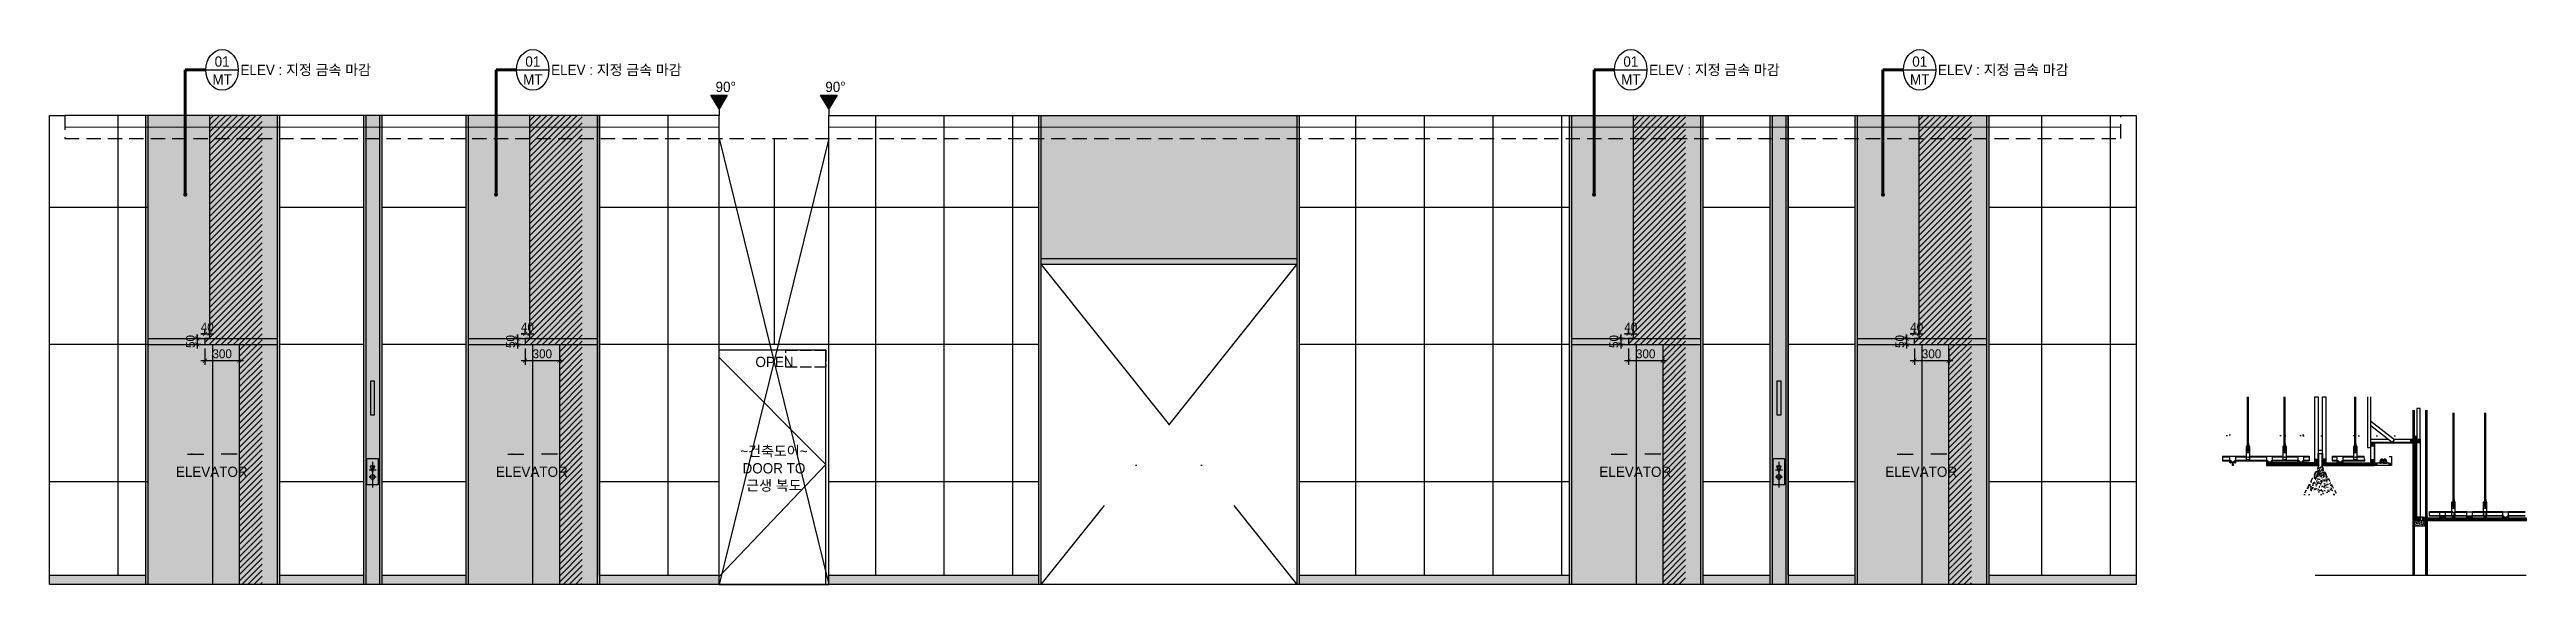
# Model space of a CAD drawing. Header units: millimetres. Extents: x -223175 to 287756, y -120611 to 352956.
# Drawn here: x 249004 to 270667, y 279512 to 284190 of the extents above; entities that cross this region are included whole.
import ezdxf
from ezdxf.enums import TextEntityAlignment as Align
from ezdxf.lldxf.tags import DXFTag
from ezdxf.xclip import XClip

# ---------------------------------------------------------------- set-up
doc = ezdxf.new("R2010")
doc.units = ezdxf.units.MM
doc.header["$LTSCALE"] = 50
doc.header["$XCLIPFRAME"] = 0
doc.header["$PDMODE"] = 35
for name, pattern in [('CEN', [62, 60, -1, 0, -1]), ('CENN', [6.3, 4, -1, 0.3, -1]), ('GCAD_ISO10W100', [18, 12, -3, 0, -3]), ('HID', [2.5, 2, -0.5]), ('HIDDEN', [2, 1, -1]), ('HIDDEN2', [0.1875, 0.125, -0.0625])]:
    doc.linetypes.add(name, pattern=pattern)
doc.layers.get('DEFPOINTS').update_dxf_attribs({"color": 108})
for name, color, linetype in [('CEN', 1, 'CEN'), ('CO-TEXT', 4, 'Continuous'), ('D-1', 1, 'Continuous'), ('DE-252', 252, 'Continuous'), ('DE-8', 8, 'Continuous'), ('DETAIL', 7, 'Continuous'), ('DETAIL-HAT', 252, 'Continuous'), ('EK-구조틀부속', 1, 'Continuous'), ('ELE-1', 7, 'Continuous'), ('f-steel', 4, 'Continuous'), ('FL-FIN', 6, 'Continuous'), ('hid', 251, 'HID'), ('I-E-HAT', 252, 'Continuous'), ('I-ELE-1', 2, 'Continuous'), ('I-ELE-5', 5, 'Continuous'), ('I-ELE-CEN', 1, 'CENN'), ('I-ELE-DIM-IN', 8, 'Continuous'), ('I-ELE-SYM', 7, 'Continuous'), ('I-ELE-TEXT-IN', 7, 'Continuous'), ('I-ELEV4', 4, 'Continuous'), ('I-F-WALL-FIN', 141, 'Continuous'), ('IN-HAT', 250, 'Continuous'), ('LITE_SYMBOL', 244, 'Continuous'), ('SEC1', 1, 'Continuous'), ('SYM', 7, 'Continuous'), ('WAL-CO', 2, 'Continuous'), ('WID', 4, 'Continuous'), ('XREF1$0$CLNG-TEES', 4, 'Continuous'), ('중심선', 1, 'CENTER')]:
    doc.layers.add(name, color=color, linetype=linetype)
doc.layers.add('DEFPOINT', color=98, linetype='Continuous', plot=False)
doc.layers.add('Defpoint_ Grid Line_ 108', color=108, linetype='Continuous', plot=False)
doc.styles.add('DH-TEXT', font='h2wull.TTF')
doc.styles.add('HY울릉도L', font='HY울릉도l.ttf')
doc.styles.add('USER1', font='gulim.ttc', dxfattribs={"height": 80})
doc.styles.add('YE-TEXT', font='HY울릉도l.ttf')
doc.styles.add('YEIN-TEXT', font='h2wull.TTF')
doc.styles.add('울릉도L', font='')
doc.styles.add('유형2', font='HY울릉도l.ttf')
doc.styles.get('울릉도L').set_extended_font_data('HY울릉도L')
tags = doc.linetypes.add('CENTER', pattern=[50.8, 31.75, -6.35, 6.35, -6.35]).pattern_tags.tags
tags[10:11] = [DXFTag(74, 4), DXFTag(75, 0), DXFTag(340, '0'), DXFTag(46, 1.0), DXFTag(50, 0.0), DXFTag(44, 0.0), DXFTag(45, 0.0)]
tags[8:9] = [DXFTag(74, 4), DXFTag(75, 0), DXFTag(340, '0'), DXFTag(46, 1.0), DXFTag(50, 0.0), DXFTag(44, 0.0), DXFTag(45, 0.0)]
tags[6:7] = [DXFTag(74, 4), DXFTag(75, 0), DXFTag(340, '0'), DXFTag(46, 1.0), DXFTag(50, 0.0), DXFTag(44, 0.0), DXFTag(45, 0.0)]
tags[4:5] = [DXFTag(74, 4), DXFTag(75, 0), DXFTag(340, '0'), DXFTag(46, 1.0), DXFTag(50, 0.0), DXFTag(44, 0.0), DXFTag(45, 0.0)]
doc.dimstyles.new('AM_ISO$7', dxfattribs={"dimtxt": 5, "dimasz": 70, "dimexe": 20, "dimexo": 15, "dimgap": 30, "dimtad": 1, "dimdec": 0, "dimdsep": 46, "dimtxsty": 'USER1', "dimcen": 0, "dimclrd": 256, "dimclre": 256, "dimclrt": 2, "dimadec": 0, "dimazin": 2, "dimtp": 0.1, "dimtm": 0.1, "dimtfac": 0.71, "dimtdec": 0, "dimtmove": 0, "dimatfit": 0, "dimfxl": 1, "dimlwd": -1, "dimlwe": -1, "dimarcsym": 0})
doc.dimstyles.new('YE-60', dxfattribs={"dimscale": 60, "dimtxt": 1.5, "dimasz": 0.6, "dimexe": 1, "dimexo": 1, "dimgap": 0.5, "dimtad": 1, "dimdec": 0, "dimrnd": 0.05, "dimdsep": 46, "dimlunit": 6, "dimtxsty": 'YE-TEXT', "dimblk": 'DOT', "dimcen": 2.5, "dimdle": 1, "dimclrd": 8, "dimclre": 8, "dimclrt": 7, "dimadec": 0, "dimazin": 0, "dimtfac": 1, "dimtdec": 0, "dimtix": 1, "dimtmove": 2, "dimatfit": 3, "dimldrblk": 'DOT', "dimfxl": 1, "dimlwd": -1, "dimlwe": -1, "dimarcsym": 0})
doc.dimstyles.new('YE-60-IN', dxfattribs={"dimscale": 60, "dimtxt": 1.3, "dimasz": 0.6, "dimexe": 0.6, "dimexo": 0.6, "dimgap": 0.3, "dimtad": 1, "dimdec": 0, "dimrnd": 0.05, "dimdsep": 46, "dimlunit": 6, "dimtxsty": '울릉도L', "dimblk": 'ARCHTICK', "dimcen": 2.5, "dimdle": 0.6, "dimclrd": 8, "dimclre": 8, "dimclrt": 7, "dimadec": 1, "dimazin": 0, "dimtfac": 1, "dimtdec": 0, "dimtix": 1, "dimtmove": 2, "dimatfit": 3, "dimldrblk": 'DOT', "dimfxl": 1, "dimlwd": -1, "dimlwe": -1, "dimarcsym": 0})
pattern_1 = [(90, (258029.5, 281612.14), (-600, 4e-14), []), (180, (258029.5, 281612.1), (-1e-13, -1200), [])]
pattern_2 = [(0, (252664.5, 281612.1), (0, 1200), [])]
pattern_3 = [(217.95067, (1012.379, 0), (0.198494, -4.892722), [0, -3.8608, 0, -4.318, 0, -4.1275]), (187.9507, (1012.379, 0), (-4.43871, -7.203387), [0, -2.0828, 0, -3.4798, 0, -1.3335]), (147.95067, (1015.503, 0.0246), (-7.909566, -0.076588), [0, -1.27, 0, -4.572, 0, -5.969]), (137.9507, (1015.503, 0.0246), (-7.617793, -2.289283), [0, -0.635, 0, -2.9972, 0, -3.429])]

msp = doc.modelspace()

# ---------------------------------------------------------------- texts
at = {"layer": 'I-ELE-TEXT-IN', "char_height": 90, "attachment_point": 5, "style": 'HY울릉도L'}
for s, width, insert in [('OPEN', 978.831786, (255344.9825, 281457.7638)), ('ELEVATOR', 2781.323376, (250423.087, 280496.964)), ('ELEVATOR', 2781.323376, (253223.087, 280496.964)), ('ELEVATOR', 2781.323376, (262873.087, 280496.964)), ('ELEVATOR', 2781.323376, (265373.087, 280496.964))]:
    msp.add_mtext_dynamic_manual_height_columns(s, width=width, gutter_width=1000, heights=[0], dxfattribs=dict(at, insert=insert))
at = {"layer": 'I-ELE-TEXT-IN', "color": 253, "insert": (255339.8903, 280523.3221), "char_height": 90, "attachment_point": 5, "style": 'HY울릉도L'}
msp.add_mtext_dynamic_manual_height_columns('~건축도어~\\PDOOR TO\\P근생 복도', width=822.983673, gutter_width=1000, heights=[0], dxfattribs=at)

# ---------------------------------------------------------------- blocks, each defined once
blk = doc.blocks.new('홀버튼1')
at = {"color": 5, "elevation": 0}
blk.add_lwpolyline([(157001, -209495), (157021, -209545), (157021, -209545), (157041, -209495), (157001, -209495)], close=True, dxfattribs=at)
at = {"color": 5}
blk.add_circle((157021, -209588), 20, dxfattribs=at)
at = {"layer": 'DEFPOINT', "elevation": 0}
blk.add_lwpolyline([(156971, -209428), (157071, -209428), (157071, -209658), (156971, -209658)], close=True, dxfattribs=at)
at = {"layer": '중심선', "color": 1, "ltscale": 200}
for p, q in [((157021, -209457), (157021, -209679)), ((156993, -209527), (157052, -209527)), ((156993, -209588), (157052, -209588))]:
    blk.add_line(p, q, dxfattribs=at)
blk = doc.blocks.new('로비층')
at = {"layer": 'I-E-HAT', "true_color": 0x5b5b5b}
h = blk.add_hatch(color=251, dxfattribs=at)
h.dxf.hatch_style = 1
h.set_gradient(color1=(91, 91, 91), rotation=45, centered=1, one_color=1, tint=1, name='CYLINDER')
h.paths.add_polyline_path([(305818, 1043), (305818, 5143), (305838, 5143), (305838, 1043)])
h.paths.add_polyline_path([(305958, 1043), (305958, 5143), (305978, 5143), (305978, 1043)])
at = {"layer": 'I-E-HAT', "true_color": 0x848484}
h = blk.add_hatch(color=252, dxfattribs=at)
h.dxf.hatch_style = 1
h.set_gradient(color1=(132, 132, 132), rotation=45, centered=1, one_color=1, tint=1, name='CYLINDER')
h.paths.add_polyline_path([(305838, 1043), (305838, 5143), (305958, 5143), (305958, 1043)])
at = {"color": 4}
blk.add_lwpolyline([(305883, 2524), (305883, 2824), (305913, 2824), (305913, 2524)], close=True, dxfattribs=at)
at = {"layer": 'I-ELE-5', "color": 6}
for p, q in [((305818, 5143), (305818, 1043)), ((305838, 5143), (305838, 1043)), ((305958, 5143), (305958, 1043)), ((305978, 5143), (305978, 1043))]:
    blk.add_line(p, q, dxfattribs=at)
blk.add_blockref('홀버튼1', (148876, 211571))
blk = doc.blocks.new('G$C6811B8E0')
at = {"layer": 'CEN', "color": 252}
for p, q in [((-1202, 2050), (-202, 1050)), ((-202, 1050), (-1202, 0))]:
    blk.add_line(p, q, dxfattribs=at)
at = {"layer": 'hid', "color": 252}
blk.add_lwpolyline([(-202, 1900), (-552, 1900), (-552, 2050), (-202, 2050), (-202, 1900)], dxfattribs=at)
at = {"layer": 'WID', "color": 252}
for points in [[(-152, 0), (-152, 2100), (-1252, 2100), (-1252, 0)], [(-202, 0), (-202, 2050), (-1202, 2050), (-1202, 0)]]:
    blk.add_lwpolyline(points, close=True, dxfattribs=at)
blk.add_lwpolyline([(-1137, 1185, 1), (-1167, 1185), (-1167, 615, 1), (-1137, 615)], format="xyb", close=True, dxfattribs=at)
blk = doc.blocks.new('_ARCHTICK')
at = {"color": 0, "linetype": 'ByBlock', "const_width": 0.15}
blk.add_lwpolyline([(-0.5, -0.5), (0.5, 0.5)], dxfattribs=at)
blk = doc.blocks.new('*D2308')
at = {"layer": 'DEFPOINTS', "color": 0}
for p in [(253164, 281612), (253464, 281612), (253464, 281470)]:
    blk.add_point(p, dxfattribs=at)
at = {"layer": 'I-ELE-DIM-IN', "color": 8}
for p, q in [((253128, 281470), (253500, 281470)), ((253164, 281576), (253164, 281434)), ((253464, 281576), (253464, 281434))]:
    blk.add_line(p, q, dxfattribs=at)
at = {"layer": 'I-ELE-DIM-IN', "color": 8, "linetype": 'ByBlock', "xscale": 36, "yscale": 36, "zscale": 36, "rotation": 180}
blk.add_blockref('_ARCHTICK', (253164, 281470), dxfattribs=at)
at = {"layer": 'I-ELE-DIM-IN', "color": 8, "linetype": 'ByBlock', "xscale": 36, "yscale": 36, "zscale": 36}
blk.add_blockref('_ARCHTICK', (253464, 281470), dxfattribs=at)
at = {"layer": 'I-ELE-DIM-IN', "color": 7, "insert": (253314, 281529), "char_height": 78, "attachment_point": 5, "style": 'YE-TEXT'}
blk.add_mtext('{\\C1;300}', dxfattribs=at)
blk = doc.blocks.new('_Dot')
at = {"color": 0, "linetype": 'ByBlock', "lineweight": -2}
blk.add_line((-0.5, 0), (-1, 0), dxfattribs=at)
at = {"color": 0, "linetype": 'ByBlock', "const_width": 0.5}
blk.add_lwpolyline([(-0.25, 0, 1), (0.25, 0, 1)], format="xyb", close=True, dxfattribs=at)
blk = doc.blocks.new('DOT')
at = {"color": 0, "linetype": 'ByBlock'}
blk.add_line((-0.5, 0), (-1, 0), dxfattribs=at)
at = {"color": 0, "linetype": 'ByBlock', "const_width": 0.5}
blk.add_lwpolyline([(-0.25, 0, 1), (0.25, 0, 1)], format="xyb", close=True, dxfattribs=at)
blk = doc.blocks.new('*D2309')
at = {"layer": 'DEFPOINTS', "color": 0}
for p in [(253164, 281662), (253096, 281612), (253164, 281612)]:
    blk.add_point(p, dxfattribs=at)
at = {"layer": 'I-ELE-DIM-IN', "color": 8}
for p, q in [((253128, 281662), (253060, 281662)), ((253096, 281698), (253096, 281576)), ((253096, 281662), (253096, 281698)), ((253128, 281612), (253060, 281612)), ((253096, 281612), (253096, 281576))]:
    blk.add_line(p, q, dxfattribs=at)
at = {"layer": 'I-ELE-DIM-IN', "color": 8, "linetype": 'ByBlock', "xscale": 36, "yscale": 36, "zscale": 36}
for p, rotation in [((253096, 281662), 270), ((253096, 281612), 90)]:
    blk.add_blockref('_ARCHTICK', p, dxfattribs=dict(at, rotation=rotation))
at = {"layer": 'I-ELE-DIM-IN', "color": 7, "insert": (253037, 281637), "char_height": 78, "attachment_point": 5, "rotation": 90, "style": 'YE-TEXT'}
blk.add_mtext('{\\C1;50}', dxfattribs=at)
blk = doc.blocks.new('*D2310')
at = {"layer": 'DEFPOINTS', "color": 0}
for p in [(253164, 281662), (253204, 281703), (253204, 281662)]:
    blk.add_point(p, dxfattribs=at)
at = {"layer": 'I-ELE-DIM-IN', "color": 8}
for p, q in [((253128, 281703), (253240, 281703)), ((253164, 281703), (253128, 281703)), ((253164, 281698), (253164, 281739)), ((253204, 281698), (253204, 281739)), ((253204, 281703), (253240, 281703))]:
    blk.add_line(p, q, dxfattribs=at)
at = {"layer": 'I-ELE-DIM-IN', "color": 8, "linetype": 'ByBlock', "xscale": 36, "yscale": 36, "zscale": 36}
blk.add_blockref('_ARCHTICK', (253164, 281703), dxfattribs=at)
at = {"layer": 'I-ELE-DIM-IN', "color": 8, "linetype": 'ByBlock', "xscale": 36, "yscale": 36, "zscale": 36, "rotation": 180}
blk.add_blockref('_ARCHTICK', (253204, 281703), dxfattribs=at)
at = {"layer": 'I-ELE-DIM-IN', "color": 7, "insert": (253184, 281762), "char_height": 78, "attachment_point": 5, "style": 'YE-TEXT'}
blk.add_mtext('{\\C1;40}', dxfattribs=at)
blk = doc.blocks.new('E-ANGLE(직각)')
at = {"layer": 'I-ELE-SYM'}
blk.add_hatch(color=1, dxfattribs=at).paths.add_polyline_path([(-1.2, 3), (1.2, 3), (0, 1)])
at = {"layer": 'DEFPOINT'}
blk.add_line((0, 1), (0, 0), dxfattribs=at)
at = {"layer": 'I-ELE-SYM', "color": 1}
blk.add_lwpolyline([(-1.2, 3), (1.2, 3), (0, 1), (-1.2, 3)], dxfattribs=at)
at = {"layer": 'I-ELE-SYM', "color": 7, "style": 'YEIN-TEXT'}
blk.add_attdef('90%%D', text='', height=1.5, dxfattribs=at).set_placement((0.98, 4.2), align=Align.MIDDLE_CENTER)
blk = doc.blocks.new('*D2311')
at = {"layer": 'DEFPOINTS', "color": 0}
for p in [(250364, 281612), (250664, 281612), (250664, 281470)]:
    blk.add_point(p, dxfattribs=at)
at = {"layer": 'I-ELE-DIM-IN', "color": 8}
for p, q in [((250328, 281470), (250700, 281470)), ((250364, 281576), (250364, 281434)), ((250664, 281576), (250664, 281434))]:
    blk.add_line(p, q, dxfattribs=at)
at = {"layer": 'I-ELE-DIM-IN', "color": 8, "linetype": 'ByBlock', "xscale": 36, "yscale": 36, "zscale": 36, "rotation": 180}
blk.add_blockref('_ARCHTICK', (250364, 281470), dxfattribs=at)
at = {"layer": 'I-ELE-DIM-IN', "color": 8, "linetype": 'ByBlock', "xscale": 36, "yscale": 36, "zscale": 36}
blk.add_blockref('_ARCHTICK', (250664, 281470), dxfattribs=at)
at = {"layer": 'I-ELE-DIM-IN', "color": 7, "insert": (250514, 281529), "char_height": 78, "attachment_point": 5, "style": 'YE-TEXT'}
blk.add_mtext('{\\C1;300}', dxfattribs=at)
blk = doc.blocks.new('*D2312')
at = {"layer": 'DEFPOINTS', "color": 0}
for p in [(250364, 281662), (250296, 281612), (250364, 281612)]:
    blk.add_point(p, dxfattribs=at)
at = {"layer": 'I-ELE-DIM-IN', "color": 8}
for p, q in [((250328, 281662), (250260, 281662)), ((250296, 281698), (250296, 281576)), ((250296, 281662), (250296, 281698)), ((250328, 281612), (250260, 281612)), ((250296, 281612), (250296, 281576))]:
    blk.add_line(p, q, dxfattribs=at)
at = {"layer": 'I-ELE-DIM-IN', "color": 8, "linetype": 'ByBlock', "xscale": 36, "yscale": 36, "zscale": 36}
for p, rotation in [((250296, 281662), 270), ((250296, 281612), 90)]:
    blk.add_blockref('_ARCHTICK', p, dxfattribs=dict(at, rotation=rotation))
at = {"layer": 'I-ELE-DIM-IN', "color": 7, "insert": (250237, 281637), "char_height": 78, "attachment_point": 5, "rotation": 90, "style": 'YE-TEXT'}
blk.add_mtext('{\\C1;50}', dxfattribs=at)
blk = doc.blocks.new('*D2313')
at = {"layer": 'DEFPOINTS', "color": 0}
for p in [(250364, 281662), (250404, 281703), (250404, 281662)]:
    blk.add_point(p, dxfattribs=at)
at = {"layer": 'I-ELE-DIM-IN', "color": 8}
for p, q in [((250328, 281703), (250440, 281703)), ((250364, 281703), (250328, 281703)), ((250364, 281698), (250364, 281739)), ((250404, 281698), (250404, 281739)), ((250404, 281703), (250440, 281703))]:
    blk.add_line(p, q, dxfattribs=at)
at = {"layer": 'I-ELE-DIM-IN', "color": 8, "linetype": 'ByBlock', "xscale": 36, "yscale": 36, "zscale": 36}
blk.add_blockref('_ARCHTICK', (250364, 281703), dxfattribs=at)
at = {"layer": 'I-ELE-DIM-IN', "color": 8, "linetype": 'ByBlock', "xscale": 36, "yscale": 36, "zscale": 36, "rotation": 180}
blk.add_blockref('_ARCHTICK', (250404, 281703), dxfattribs=at)
at = {"layer": 'I-ELE-DIM-IN', "color": 7, "insert": (250384, 281762), "char_height": 78, "attachment_point": 5, "style": 'YE-TEXT'}
blk.add_mtext('{\\C1;40}', dxfattribs=at)
blk = doc.blocks.new('*D2314')
at = {"layer": 'DEFPOINTS', "color": 0}
for p in [(262814, 281612), (263114, 281612), (263114, 281470)]:
    blk.add_point(p, dxfattribs=at)
at = {"layer": 'I-ELE-DIM-IN', "color": 8}
for p, q in [((262778, 281470), (263150, 281470)), ((262814, 281576), (262814, 281434)), ((263114, 281576), (263114, 281434))]:
    blk.add_line(p, q, dxfattribs=at)
at = {"layer": 'I-ELE-DIM-IN', "color": 8, "linetype": 'ByBlock', "xscale": 36, "yscale": 36, "zscale": 36, "rotation": 180}
blk.add_blockref('_ARCHTICK', (262814, 281470), dxfattribs=at)
at = {"layer": 'I-ELE-DIM-IN', "color": 8, "linetype": 'ByBlock', "xscale": 36, "yscale": 36, "zscale": 36}
blk.add_blockref('_ARCHTICK', (263114, 281470), dxfattribs=at)
at = {"layer": 'I-ELE-DIM-IN', "color": 7, "insert": (262964, 281529), "char_height": 78, "attachment_point": 5, "style": 'YE-TEXT'}
blk.add_mtext('{\\C1;300}', dxfattribs=at)
blk = doc.blocks.new('*D2315')
at = {"layer": 'DEFPOINTS', "color": 0}
for p in [(262814, 281662), (262746, 281612), (262814, 281612)]:
    blk.add_point(p, dxfattribs=at)
at = {"layer": 'I-ELE-DIM-IN', "color": 8}
for p, q in [((262778, 281662), (262710, 281662)), ((262746, 281698), (262746, 281576)), ((262746, 281662), (262746, 281698)), ((262778, 281612), (262710, 281612)), ((262746, 281612), (262746, 281576))]:
    blk.add_line(p, q, dxfattribs=at)
at = {"layer": 'I-ELE-DIM-IN', "color": 8, "linetype": 'ByBlock', "xscale": 36, "yscale": 36, "zscale": 36}
for p, rotation in [((262746, 281662), 270), ((262746, 281612), 90)]:
    blk.add_blockref('_ARCHTICK', p, dxfattribs=dict(at, rotation=rotation))
at = {"layer": 'I-ELE-DIM-IN', "color": 7, "insert": (262687, 281637), "char_height": 78, "attachment_point": 5, "rotation": 90, "style": 'YE-TEXT'}
blk.add_mtext('{\\C1;50}', dxfattribs=at)
blk = doc.blocks.new('*D2316')
at = {"layer": 'DEFPOINTS', "color": 0}
for p in [(262814, 281662), (262854, 281703), (262854, 281662)]:
    blk.add_point(p, dxfattribs=at)
at = {"layer": 'I-ELE-DIM-IN', "color": 8}
for p, q in [((262778, 281703), (262890, 281703)), ((262814, 281703), (262778, 281703)), ((262814, 281698), (262814, 281739)), ((262854, 281698), (262854, 281739)), ((262854, 281703), (262890, 281703))]:
    blk.add_line(p, q, dxfattribs=at)
at = {"layer": 'I-ELE-DIM-IN', "color": 8, "linetype": 'ByBlock', "xscale": 36, "yscale": 36, "zscale": 36}
blk.add_blockref('_ARCHTICK', (262814, 281703), dxfattribs=at)
at = {"layer": 'I-ELE-DIM-IN', "color": 8, "linetype": 'ByBlock', "xscale": 36, "yscale": 36, "zscale": 36, "rotation": 180}
blk.add_blockref('_ARCHTICK', (262854, 281703), dxfattribs=at)
at = {"layer": 'I-ELE-DIM-IN', "color": 7, "insert": (262834, 281762), "char_height": 78, "attachment_point": 5, "style": 'YE-TEXT'}
blk.add_mtext('{\\C1;40}', dxfattribs=at)
blk = doc.blocks.new('*D2317')
at = {"layer": 'DEFPOINTS', "color": 0}
for p in [(265314, 281612), (265614, 281612), (265614, 281470)]:
    blk.add_point(p, dxfattribs=at)
at = {"layer": 'I-ELE-DIM-IN', "color": 8}
for p, q in [((265278, 281470), (265650, 281470)), ((265314, 281576), (265314, 281434)), ((265614, 281576), (265614, 281434))]:
    blk.add_line(p, q, dxfattribs=at)
at = {"layer": 'I-ELE-DIM-IN', "color": 8, "linetype": 'ByBlock', "xscale": 36, "yscale": 36, "zscale": 36, "rotation": 180}
blk.add_blockref('_ARCHTICK', (265314, 281470), dxfattribs=at)
at = {"layer": 'I-ELE-DIM-IN', "color": 8, "linetype": 'ByBlock', "xscale": 36, "yscale": 36, "zscale": 36}
blk.add_blockref('_ARCHTICK', (265614, 281470), dxfattribs=at)
at = {"layer": 'I-ELE-DIM-IN', "color": 7, "insert": (265464, 281529), "char_height": 78, "attachment_point": 5, "style": 'YE-TEXT'}
blk.add_mtext('{\\C1;300}', dxfattribs=at)
blk = doc.blocks.new('*D2318')
at = {"layer": 'DEFPOINTS', "color": 0}
for p in [(265314, 281662), (265246, 281612), (265314, 281612)]:
    blk.add_point(p, dxfattribs=at)
at = {"layer": 'I-ELE-DIM-IN', "color": 8}
for p, q in [((265278, 281662), (265210, 281662)), ((265246, 281698), (265246, 281576)), ((265246, 281662), (265246, 281698)), ((265278, 281612), (265210, 281612)), ((265246, 281612), (265246, 281576))]:
    blk.add_line(p, q, dxfattribs=at)
at = {"layer": 'I-ELE-DIM-IN', "color": 8, "linetype": 'ByBlock', "xscale": 36, "yscale": 36, "zscale": 36}
for p, rotation in [((265246, 281662), 270), ((265246, 281612), 90)]:
    blk.add_blockref('_ARCHTICK', p, dxfattribs=dict(at, rotation=rotation))
at = {"layer": 'I-ELE-DIM-IN', "color": 7, "insert": (265187, 281637), "char_height": 78, "attachment_point": 5, "rotation": 90, "style": 'YE-TEXT'}
blk.add_mtext('{\\C1;50}', dxfattribs=at)
blk = doc.blocks.new('*D2319')
at = {"layer": 'DEFPOINTS', "color": 0}
for p in [(265314, 281662), (265354, 281703), (265354, 281662)]:
    blk.add_point(p, dxfattribs=at)
at = {"layer": 'I-ELE-DIM-IN', "color": 8}
for p, q in [((265278, 281703), (265390, 281703)), ((265314, 281703), (265278, 281703)), ((265314, 281698), (265314, 281739)), ((265354, 281698), (265354, 281739)), ((265354, 281703), (265390, 281703))]:
    blk.add_line(p, q, dxfattribs=at)
at = {"layer": 'I-ELE-DIM-IN', "color": 8, "linetype": 'ByBlock', "xscale": 36, "yscale": 36, "zscale": 36}
blk.add_blockref('_ARCHTICK', (265314, 281703), dxfattribs=at)
at = {"layer": 'I-ELE-DIM-IN', "color": 8, "linetype": 'ByBlock', "xscale": 36, "yscale": 36, "zscale": 36, "rotation": 180}
blk.add_blockref('_ARCHTICK', (265354, 281703), dxfattribs=at)
at = {"layer": 'I-ELE-DIM-IN', "color": 7, "insert": (265334, 281762), "char_height": 78, "attachment_point": 5, "style": 'YE-TEXT'}
blk.add_mtext('{\\C1;40}', dxfattribs=at)
blk = doc.blocks.new('E마감기호')
at = {"layer": 'SYM', "color": 8}
blk.add_line((154448, 47998), (154920, 47998), dxfattribs=at)
blk.add_ellipse((154684, 47998), major_axis=(0, 297), ratio=0.795455, dxfattribs=at)
at = {"layer": 'CO-TEXT', "style": 'DH-TEXT'}
blk.add_attdef("APP'", text='', height=150, dxfattribs=at).set_placement((154950, 47998), align=Align.MIDDLE_LEFT)
at = {"layer": 'SYM', "style": '유형2'}
for tag, p in [('NO', (154684, 48060)), ('MA', (154684, 47801))]:
    blk.add_attdef(tag, text='', height=135, dxfattribs=at).set_placement(p, align=Align.CENTER)
blk = doc.blocks.new('엘베')
at = {"layer": 'I-ELE-SYM'}
ref = blk.add_blockref('E마감기호', (211939, -22956), dxfattribs=dict(at, xscale=0.6000000000000001, yscale=0.6000000000000001, zscale=0.6000000000000001))
ref.add_attrib("APP'", 'ELEV : 지정 금속 마감', dxfattribs={"color": 4, "height": 90, "style": 'YE-TEXT'}).set_placement((304910, 5843), align=Align.MIDDLE_LEFT)
ref.add_attrib('MA', 'MT', dxfattribs={"height": 90, "style": 'YE-TEXT'}).set_placement((304750, 5715), align=Align.CENTER)
ref.add_attrib('NO', '01', dxfattribs={"height": 90, "style": 'YE-TEXT'}).set_placement((304750, 5871), align=Align.CENTER)
blk = doc.blocks.new('30X30')
at = {"layer": 'DETAIL', "color": 1}
for p, q in [((13, 13), (-13, -13)), ((-13, 13), (13, -13))]:
    blk.add_line(p, q, dxfattribs=at)
at = {"layer": 'DETAIL', "color": 4}
blk.add_lwpolyline([(15, -15), (-15, -15), (-15, 15), (15, 15)], close=True, dxfattribs=at)
at = {"layer": 'DETAIL', "color": 5}
blk.add_lwpolyline([(13, -13), (-13, -13), (-13, 13), (13, 13)], close=True, dxfattribs=at)
blk = doc.blocks.new('A$C39A8373D')
at = {"layer": 'XREF1$0$CLNG-TEES', "color": 253}
for p, q in [((4, 11), (5, 9)), ((5, 8), (5, 11)), ((9, 8), (8, 11)), ((12, 8), (11, 11)), ((15, 8), (15, 11)), ((18, 8), (18, 11)), ((21, 8), (21, 11))]:
    blk.add_line(p, q, dxfattribs=at)
for points in [[(0, 14), (0, 6), (0, 6), (0, 14), (0, 14), (0, 14)], [(5, 9), (6, 9), (7, 11), (7, 9), (6, 8), (6, 9)], [(5, 11), (5, 11)], [(8, 9), (7, 9), (8, 11), (7, 12), (7, 11), (6, 11)], [(8, 11), (8, 11)], [(11, 9), (10, 9), (11, 11), (10, 12), (10, 11), (9, 11)], [(9, 9), (9, 9), (10, 11), (10, 9), (10, 8), (9, 9)], [(11, 11), (11, 11)], [(14, 9), (13, 9), (14, 11), (14, 12), (13, 11), (12, 11)], [(12, 9), (12, 9), (13, 11), (13, 9), (13, 8), (12, 9)], [(14, 11), (14, 11)], [(17, 9), (16, 9), (17, 11), (17, 12), (16, 11), (15, 11)], [(15, 9), (15, 9), (16, 11), (16, 9), (16, 8), (15, 9)], [(18, 11), (17, 11)], [(20, 9), (19, 9), (20, 11), (20, 12), (19, 11), (18, 11)], [(18, 9), (19, 9), (19, 11), (19, 9), (19, 8), (19, 9)], [(21, 11), (20, 11)], [(24, 9), (22, 9), (23, 11), (23, 12), (22, 11), (21, 11)], [(21, 9), (22, 9), (22, 11), (22, 9), (22, 8), (22, 9)]]:
    blk.add_lwpolyline(points, dxfattribs=at)
for points in [[(5, 9), (5, 8), (5, 8), (6, 11), (6, 12), (5, 11)], [(8, 9), (8, 8), (9, 8), (9, 11), (9, 12), (8, 11)], [(11, 9), (11, 8), (12, 8), (12, 11), (12, 12), (11, 11)], [(14, 9), (14, 8), (15, 8), (15, 11), (15, 12), (15, 11)], [(17, 9), (17, 8), (18, 8), (18, 11), (18, 12), (18, 11)], [(20, 9), (20, 8), (21, 8), (21, 11), (21, 12), (21, 11)], [(23, 11), (24, 11), (25, 10), (24, 9)]]:
    blk.add_lwpolyline(points, close=True, dxfattribs=at)
for centre, radius, start, end in [((4, 15), 4.29, 200.3404, 271.0651), ((4, 4), 4.3, 87.5769, 159.5733)]:
    blk.add_arc(centre, radius, start, end, dxfattribs=at)
blk = doc.blocks.new('A$C7B74687E')
at = {"layer": 'XREF1$0$CLNG-TEES'}
blk.add_lwpolyline([(19, 0), (22, 0), (22, 10), (32, 10), (32, 37), (31, 37), (31, 11), (22, 11), (22, 21), (0, 21), (0, 20), (21, 20), (21, 3), (19, 0)], dxfattribs=at)
blk.add_blockref('A$C39A8373D', (30, 15), dxfattribs=at)
blk = doc.blocks.new('*U2548')
at = {"layer": 'DETAIL-HAT', "ltscale": 1.5}
h = blk.add_hatch(dxfattribs=at)
h.set_pattern_fill('AR-SAND', color=8, scale=4)
h.set_pattern_definition([(37.5, (358.605, -3), (-0.25197, 7.707295), [0, -6.08, 0, -6.8, 0, -6.5]), (7.5, (358.605, -3), (7.0791, 11.28858), [0, -3.28, 0, -5.48, 0, -2.1]), (327.5, (353.685, -3), (12.45657, 0.02264), [0, -2, 0, -7.2, 0, -9.4]), (317.5, (353.685, -3), (12.0245, 3.5107), [0, -1, 0, -4.72, 0, -5.4])])
h.paths.add_polyline_path([(0, 10), (858, 10), (858, 0), (0, 0)])
at = {"color": 0}
blk.add_lwpolyline([(0, 10), (858, 10), (858, 0), (0, 0)], close=True, dxfattribs=at)
at = {"layer": 'DETAIL-HAT'}
for p, q in [((0, 8), (858, 8)), ((0, 2), (858, 2))]:
    blk.add_line(p, q, dxfattribs=at)
blk = doc.blocks.new('*U2624')
at = {"layer": 'DETAIL-HAT', "ltscale": 1.5}
h = blk.add_hatch(dxfattribs=at)
h.set_pattern_fill('AR-SAND', color=8, scale=4)
h.set_pattern_definition([(37.5, (567.211, -3), (-0.25197, 7.707295), [0, -6.08, 0, -6.8, 0, -6.5]), (7.5, (567.211, -3), (7.0791, 11.28858), [0, -3.28, 0, -5.48, 0, -2.1]), (327.5, (562.291, -3), (12.45657, 0.02264), [0, -2, 0, -7.2, 0, -9.4]), (317.5, (562.291, -3), (12.0245, 3.5107), [0, -1, 0, -4.72, 0, -5.4])])
h.paths.add_polyline_path([(0, 10), (735, 10), (735, 0), (0, 0)])
at = {"color": 0}
blk.add_lwpolyline([(0, 10), (735, 10), (735, 0), (0, 0)], close=True, dxfattribs=at)
at = {"layer": 'DETAIL-HAT'}
for p, q in [((0, 8), (735, 8)), ((0, 2), (735, 2))]:
    blk.add_line(p, q, dxfattribs=at)
blk = doc.blocks.new('YTETYYYY')
at = {"layer": 'DE-8'}
blk.add_line((-2, 3), (2, 3), dxfattribs=at)
blk.add_line((-2, 3), (2, 3), dxfattribs=at)
at = {"layer": 'DE-8', "linetype": 'Continuous'}
blk.add_lwpolyline([(-4, 0), (4, 0), (2, 3), (0, 27), (0, 27), (-2, 3)], close=True, dxfattribs=at)
at = {"layer": 'DE-8'}
for centre, radius, start, end in [((2, 3), 4.16, 91.354, 140.538), ((2, 3), 4.16, 91.7355, 139.8976), ((2, 1), 4.16, 90.3693, 142.2372), ((2, 1), 4.16, 89.9874, 142.9158), ((2, 13), 11.2, 95.6826, 100.9801), ((2, 13), 10.7, 95.7976, 101.6621), ((2, 13), 9.41, 96.1386, 103.6977), ((2, 13), 8.91, 96.3018, 104.6796), ((2, 13), 7.16, 97.0532, 109.2736), ((2, 13), 7.66, 97.0532, 107.7314), ((2, 13), 5.41, 98.2925, 117.2127), ((2, 13), 5.91, 98.2925, 114.4007), ((2, 13), 4.16, 99.8202, 128.0024), ((2, 13), 4.16, 99.4364, 128.5115), ((2, 12), 4.16, 98.3874, 129.9264), ((2, 11), 4.16, 98.0046, 130.4514), ((2, 9), 4.16, 96.7566, 132.1983), ((2, 10), 4.16, 97.1388, 131.6574), ((2, 8), 4.16, 95.4301, 134.1192), ((2, 8), 4.16, 95.8118, 133.5593), ((2, 7), 4.16, 94.5062, 135.5005), ((2, 6), 4.16, 94.1248, 136.0821), ((2, 5), 4.16, 93.121, 137.647), ((2, 4), 4.16, 92.7396, 138.2554), ((2, 0), 4.16, 89.5054, 127.9517), ((2, -1), 4.16, 88.9012, 114.9715)]:
    blk.add_arc(centre, radius, start, end, dxfattribs=at)
blk = doc.blocks.new('FL-12E')
for p, q in [((-12, 24), (-12, 23)), ((-12, 23), (-12, 24)), ((-12, 23), (-12, 23)), ((-12, 23), (-12, 23)), ((-12, 23), (-12, 23)), ((-12, 23), (-11, 23)), ((-12, 23), (-12, 23)), ((-11, 24), (-11, 23)), ((-11, 23), (-10, 23)), ((-6, 23), (-11, 23)), ((-10, 23), (-7, 23)), ((-8, 33), (-8, 33)), ((-8, 32), (-8, 33)), ((7, 23), (-7, 23)), ((-6, 23), (-6, 24)), ((-6, 23), (-6, 24)), ((-6, 24), (-6, 23)), ((-6, 24), (-6, 24)), ((-6, 24), (-6, 23)), ((6, 23), (-6, 23)), ((-6, 23), (6, 23)), ((-6, 23), (-6, 23)), ((6, 24), (6, 23)), ((6, 24), (6, 23)), ((6, 23), (6, 24)), ((6, 23), (6, 24)), ((6, 23), (11, 23)), ((6, 23), (6, 23)), ((11, 23), (6, 23)), ((7, 23), (10, 23)), ((10, 23), (11, 23)), ((11, 24), (12, 24)), ((11, 23), (11, 24)), ((11, 23), (12, 23)), ((12, 23), (12, 24)), ((12, 24), (12, 24)), ((12, 24), (12, 23)), ((12, 23), (12, 23)), ((12, 23), (12, 23)), ((12, 23), (12, 23)), ((12, 23), (12, 23))]:
    blk.add_line(p, q)
blk.add_circle((9, 16), 1.5)
for radius, start, end in [(11.8, 45.5089, 134.492), (5.99, 0, 180), (5.97, 0, 180)]:
    blk.add_arc((0, 24), radius, start, end)
for centre, major_axis, start_param, end_param in [((-11, 23), (0.995, 0), 1.570796, 3.124139), ((11, 23), (-0.995, 0), 3.159046, 4.712389)]:
    blk.add_ellipse(centre, major_axis=major_axis, ratio=0.017455, start_param=start_param, end_param=end_param)
for points, degree in [([(-13, 4), (-13, 1)], 1), ([(-13, 4), (-12, 4)], 1), ([(-12, 4), (-13, 4)], 1), ([(-12, 24), (-12, 24), (-12, 24), (-12, 24)], 3), ([(-12, 23), (-12, 22)], 1), ([(-11, 23), (-11, 22), (-11, 22), (-12, 22)], 3), ([(-12, 22), (-12, 4)], 1), ([(-12, 22), (-12, 4)], 1), ([(-12, 0), (12, 0)], 1), ([(-6, 23), (-11, 23)], 1), ([(-11, 23), (-11, 23)], 1), ([(-10, 12), (-10, 4)], 1), ([(-8, 12), (-10, 12)], 1), ([(-10, 12), (-10, 12), (-9, 12), (-9, 12)], 3), ([(-10, 4), (-8, 4)], 1), ([(-10, 4), (-10, 4), (-9, 4), (-9, 4)], 3), ([(-9, 12), (-9, 4)], 1), ([(-8, 12), (-9, 12)], 1), ([(-9, 4), (-8, 4)], 1), ([(-8, 4), (-8, 12)], 1), ([(-8, 12), (-8, 12), (-8, 12), (-8, 12)], 3), ([(-8, 4), (-8, 12)], 1), ([(-8, 4), (-8, 4), (-8, 4), (-8, 4)], 3), ([(-6, 24), (-6, 24)], 1), ([(6, 25), (6, 25), (6, 25), (6, 24)], 3), ([(6, 14), (6, 15), (6, 17), (6, 18)], 3), ([(6, 18), (6, 18), (6, 18), (7, 18)], 3), ([(7, 18), (6, 18), (6, 18), (6, 18)], 3), ([(6, 18), (6, 18)], 1), ([(6, 18), (6, 17), (6, 15), (6, 14)], 3), ([(7, 13), (6, 13), (6, 14), (6, 14)], 3), ([(6, 14), (6, 14)], 1), ([(6, 14), (6, 14), (6, 13), (7, 13)], 3), ([(6, 8), (6, 9), (6, 10), (6, 12)], 3), ([(6, 12), (6, 12), (6, 12), (7, 12)], 3), ([(7, 12), (6, 12), (6, 12), (6, 12)], 3), ([(6, 12), (6, 12)], 1), ([(6, 12), (6, 10), (6, 9), (6, 8)], 3), ([(7, 7), (6, 7), (6, 7), (6, 8)], 3), ([(6, 8), (6, 7), (6, 7), (7, 7)], 3), ([(6, 8), (6, 8)], 1), ([(7, 18), (8, 18), (9, 18), (11, 18)], 3), ([(7, 18), (7, 18)], 1), ([(11, 18), (9, 18), (8, 18), (7, 18)], 3), ([(11, 13), (9, 13), (8, 13), (7, 13)], 3), ([(7, 13), (7, 13)], 1), ([(7, 13), (8, 13), (9, 13), (11, 13)], 3), ([(7, 12), (8, 12), (9, 12), (11, 12)], 3), ([(7, 12), (7, 12)], 1), ([(11, 12), (9, 12), (8, 12), (7, 12)], 3), ([(11, 7), (9, 7), (8, 7), (7, 7)], 3), ([(7, 7), (7, 7)], 1), ([(7, 7), (8, 7), (9, 7), (11, 7)], 3), ([(8, 33), (8, 33)], 1), ([(9, 18), (9, 18)], 1), ([(9, 17), (9, 17)], 1), ([(9, 14), (9, 14)], 1), ([(9, 14), (9, 14)], 1), ([(9, 12), (9, 12)], 1), ([(9, 11), (9, 11)], 1), ([(9, 8), (9, 8)], 1), ([(9, 8), (9, 8)], 1), ([(9, 6), (9, 6)], 1), ([(9, 6), (9, 6), (10, 6), (11, 6)], 3), ([(9, 6), (9, 6)], 1), ([(11, 6), (10, 6), (9, 6), (9, 6)], 3), ([(9, 5), (9, 5)], 1), ([(9, 2), (9, 2)], 1), ([(9, 2), (9, 2)], 1), ([(11, 1), (10, 1), (9, 1), (9, 1)], 3), ([(9, 1), (9, 1)], 1), ([(9, 1), (9, 1), (10, 1), (11, 1)], 3), ([(11, 22), (11, 22), (11, 22), (11, 23)], 3), ([(11, 23), (11, 23)], 1), ([(11, 12), (11, 22)], 1), ([(11, 18), (11, 18), (11, 18), (11, 18)], 3), ([(11, 18), (11, 18), (11, 18), (11, 18)], 3), ([(11, 18), (11, 18)], 1), ([(11, 18), (11, 17), (11, 15), (11, 14)], 3), ([(11, 18), (11, 18)], 1), ([(11, 14), (11, 15), (11, 17), (11, 18)], 3), ([(11, 14), (11, 14), (11, 13), (11, 13)], 3), ([(11, 13), (11, 13), (11, 14), (11, 14)], 3), ([(11, 14), (11, 14)], 1), ([(11, 13), (11, 13)], 1), ([(12, 12), (11, 12)], 1), ([(11, 12), (11, 12), (11, 12), (11, 12)], 3), ([(11, 12), (11, 12), (11, 12), (11, 12)], 3), ([(11, 12), (11, 12)], 1), ([(11, 12), (11, 10), (11, 9), (11, 8)], 3), ([(11, 12), (11, 12)], 1), ([(11, 8), (11, 9), (11, 10), (11, 12)], 3), ([(11, 8), (11, 7), (11, 7), (11, 7)], 3), ([(11, 7), (11, 7), (11, 7), (11, 8)], 3), ([(11, 8), (11, 8)], 1), ([(11, 7), (11, 7)], 1), ([(11, 6), (11, 6), (11, 6), (11, 6)], 3), ([(11, 6), (11, 6), (11, 6), (11, 6)], 3), ([(11, 6), (11, 6)], 1), ([(11, 6), (11, 4), (11, 3), (11, 2)], 3), ([(11, 6), (11, 6)], 1), ([(11, 2), (11, 3), (11, 4), (11, 6)], 3), ([(11, 2), (11, 1), (11, 1), (11, 1)], 3), ([(11, 1), (11, 1), (11, 1), (11, 2)], 3), ([(11, 2), (11, 2)], 1), ([(11, 1), (11, 1)], 1), ([(12, 22), (12, 23)], 1), ([(12, 22), (12, 12)], 1), ([(16, 13), (12, 13)], 1), ([(12, 12), (12, 5)], 1), ([(12, 12), (12, 12)], 1), ([(15, 12), (12, 12)], 1), ([(13, 5), (12, 5)], 1), ([(13, 11), (13, 5)], 1), ([(14, 11), (14, 11), (13, 11), (13, 11)], 3), ([(15, 11), (14, 11), (13, 11), (13, 11)], 3), ([(13, 11), (13, 11), (13, 11), (13, 11)], 3), ([(13, 5), (13, 5), (14, 5), (14, 6)], 3), ([(13, 1), (13, 5)], 1), ([(13, 5), (13, 5), (14, 5), (15, 5)], 3), ([(13, 5), (13, 5), (13, 5), (13, 5)], 3), ([(15, 5), (13, 5)], 1), ([(13, 3), (16, 3)], 1), ([(16, 11), (14, 11)], 1), ([(14, 6), (14, 11)], 1), ([(14, 6), (16, 6)], 1), ([(15, 12), (15, 11)], 1), ([(16, 11), (15, 11)], 1), ([(15, 11), (15, 11), (15, 11), (15, 11)], 3), ([(15, 5), (15, 5), (15, 5), (15, 5)], 3), ([(15, 5), (16, 5)], 1), ([(15, 5), (15, 5)], 1), ([(17, 13), (16, 13), (16, 13), (16, 13)], 3), ([(16, 13), (16, 10)], 1), ([(16, 13), (16, 12)], 1), ([(16, 10), (16, 11)], 1), ([(17, 10), (16, 10), (16, 10), (16, 10)], 3), ([(16, 10), (16, 9)], 1), ([(16, 9), (16, 9), (16, 9), (17, 9)], 3), ([(16, 9), (16, 7)], 1), ([(16, 7), (16, 9)], 1), ([(17, 7), (16, 7), (16, 7), (16, 7)], 3), ([(16, 7), (16, 7), (16, 7), (17, 7)], 3), ([(16, 7), (16, 6)], 1), ([(16, 6), (16, 6), (16, 6), (17, 6)], 3), ([(16, 6), (16, 6)], 1), ([(16, 3), (16, 6)], 1), ([(16, 4), (16, 3)], 1), ([(16, 3), (16, 3), (16, 3), (17, 3)], 3), ([(17, 13), (17, 13), (17, 13), (17, 13)], 3), ([(17, 10), (17, 11), (17, 12), (17, 13)], 3), ([(17, 13), (17, 10)], 1), ([(17, 9), (17, 10)], 1), ([(17, 10), (17, 10)], 1), ([(17, 10), (17, 10), (17, 10), (17, 10)], 3), ([(17, 9), (17, 10)], 1), ([(17, 6), (17, 7), (17, 9), (17, 10)], 3), ([(17, 9), (17, 9), (17, 9), (17, 9)], 3), ([(17, 7), (17, 9)], 1), ([(17, 6), (17, 7)], 1), ([(17, 6), (17, 7)], 1), ([(17, 7), (17, 7), (17, 7), (17, 7)], 3), ([(17, 6), (17, 6)], 1), ([(17, 6), (17, 6), (17, 6), (17, 6)], 3), ([(17, 3), (17, 6)], 1), ([(17, 3), (17, 6)], 1), ([(17, 3), (17, 3), (17, 3), (17, 3)], 3)]:
    blk.add_open_spline(points, degree=degree)
for points, knots in [([(-13, 4), (-13, 4), (-13, 4), (-13, 4), (-13, 4), (-13, 4), (-13, 4), (-13, 4), (-13, 4), (-13, 4), (-13, 4), (-13, 4), (-13, 4), (-13, 4), (-13, 4), (-13, 4), (-13, 4), (-13, 4), (-13, 4), (-13, 4), (-13, 4), (-13, 4), (-13, 4), (-13, 4), (-13, 4)], [0, 0, 0, 0, 0.125, 0.125, 0.1875, 0.1875, 0.25, 0.25, 0.375, 0.375, 0.4375, 0.4375, 0.5, 0.5, 0.625, 0.625, 0.6875, 0.6875, 0.75, 0.8125, 0.8125, 0.875, 0.875, 1, 1, 1, 1]), ([(-13, 1), (-13, 1), (-13, 1), (-13, 0), (-12, 0), (-12, 0), (-12, 0), (-12, 0)], [0, 0, 0, 0, 0.2442, 0.498629, 0.67241, 0.83518, 1, 1, 1, 1]), ([(-8, 33), (-8, 32), (-9, 32), (-10, 31), (-11, 30), (-12, 27), (-12, 26), (-12, 24)], [0, 0, 0, 0, 0.049333, 0.049333, 0.543753, 0.543753, 1, 1, 1, 1]), ([(-12, 24), (-12, 25), (-12, 25), (-12, 25), (-12, 26), (-12, 26), (-12, 26), (-12, 26), (-12, 27), (-11, 27), (-11, 28), (-11, 28), (-11, 29), (-11, 29), (-11, 29), (-11, 29), (-10, 30), (-10, 30), (-10, 30), (-10, 30), (-10, 31), (-9, 31), (-9, 32), (-9, 32), (-8, 33)], [0, 0, 0, 0, 0.125, 0.125, 0.15625, 0.15625, 0.1875, 0.25, 0.25, 0.375, 0.375, 0.5, 0.5, 0.5625, 0.5625, 0.59375, 0.59375, 0.625, 0.625, 0.75, 0.75, 0.875, 0.875, 1, 1, 1, 1]), ([(-11, 24), (-11, 24), (-11, 24), (-12, 24), (-12, 24), (-12, 24)], [0, 0, 0, 0, 0.5, 0.5, 1, 1, 1, 1]), ([(-12, 23), (-12, 23), (-12, 23), (-12, 23), (-12, 23), (-12, 23), (-12, 23), (-12, 23), (-12, 23), (-12, 23), (-12, 23), (-12, 23), (-12, 23), (-12, 23), (-12, 23), (-12, 23), (-12, 23), (-12, 23), (-12, 23), (-12, 23), (-12, 23), (-12, 23), (-11, 23), (-11, 23), (-11, 23), (-11, 23), (-11, 23), (-11, 23), (-11, 23), (-11, 23), (-11, 23)], [0, 0, 0, 0, 0.0625, 0.09375, 0.09375, 0.125, 0.125, 0.25, 0.25, 0.3125, 0.3125, 0.34375, 0.34375, 0.375, 0.375, 0.5, 0.5, 0.53125, 0.53125, 0.5625, 0.5625, 0.625, 0.625, 0.75, 0.75, 0.8125, 0.8125, 0.875, 0.875, 1, 1, 1, 1]), ([(-11, 23), (-11, 23), (-11, 23), (-11, 23), (-11, 23), (-11, 23), (-11, 23), (-11, 23), (-11, 23), (-11, 23), (-11, 23), (-11, 23), (-11, 23), (-11, 23), (-12, 23), (-12, 23), (-12, 23), (-12, 23), (-12, 23), (-12, 23), (-12, 23), (-12, 23), (-12, 23), (-12, 23), (-12, 23), (-12, 23), (-12, 23), (-12, 23), (-12, 23), (-12, 23), (-12, 23), (-12, 23), (-12, 23), (-12, 23), (-12, 23)], [0, 0, 0, 0, 0.03125, 0.03125, 0.0625, 0.0625, 0.125, 0.15625, 0.15625, 0.1875, 0.1875, 0.25, 0.25, 0.375, 0.375, 0.40625, 0.40625, 0.4375, 0.4375, 0.5, 0.5625, 0.59375, 0.59375, 0.625, 0.625, 0.75, 0.75, 0.8125, 0.8125, 0.84375, 0.84375, 0.875, 0.875, 1, 1, 1, 1]), ([(-12, 22), (-12, 22), (-12, 22), (-12, 22), (-12, 22), (-12, 22), (-12, 22), (-12, 22), (-12, 22), (-12, 22), (-12, 22), (-12, 22), (-12, 22), (-12, 22), (-12, 22), (-12, 22), (-12, 22), (-12, 22), (-12, 22), (-12, 22), (-12, 22), (-12, 22), (-12, 22), (-12, 22), (-12, 22), (-12, 22), (-12, 22), (-12, 22), (-12, 22), (-12, 22), (-12, 22), (-12, 22)], [0, 0, 0, 0, 0.031238, 0.031238, 0.062475, 0.062475, 0.124951, 0.124951, 0.187426, 0.187426, 0.249901, 0.249901, 0.374852, 0.374852, 0.499803, 0.499803, 0.562278, 0.562278, 0.593516, 0.593516, 0.624753, 0.624753, 0.749704, 0.749704, 0.780942, 0.780942, 0.812179, 0.812179, 0.874655, 0.874655, 1, 1, 1, 1]), ([(-12, 4), (-12, 4), (-12, 4), (-12, 4), (-12, 4), (-12, 4), (-12, 4), (-12, 4), (-12, 4), (-12, 4), (-12, 4), (-12, 4), (-12, 4), (-12, 4), (-12, 4), (-12, 4), (-12, 4), (-12, 4), (-12, 4), (-12, 4), (-12, 4), (-12, 4), (-12, 4), (-12, 4), (-12, 4), (-12, 4), (-12, 4), (-12, 4), (-12, 4)], [0, 0, 0, 0, 0.125, 0.125, 0.15625, 0.15625, 0.1875, 0.1875, 0.25, 0.25, 0.375, 0.375, 0.4375, 0.4375, 0.5, 0.5, 0.625, 0.625, 0.6875, 0.6875, 0.75, 0.75, 0.875, 0.875, 0.9375, 0.96875, 0.96875, 1, 1, 1, 1]), ([(-8, 32), (-8, 32), (-8, 31), (-9, 31), (-9, 31), (-9, 30), (-9, 30), (-10, 29), (-10, 29), (-10, 29), (-10, 29), (-10, 29), (-10, 29), (-10, 28), (-10, 28), (-10, 27), (-11, 27), (-11, 26), (-11, 26), (-11, 26), (-11, 26), (-11, 25), (-11, 25), (-11, 25), (-11, 25), (-11, 24)], [0, 0, 0, 0, 0.125, 0.125, 0.25, 0.25, 0.375, 0.375, 0.40625, 0.40625, 0.4375, 0.4375, 0.5, 0.5, 0.625, 0.625, 0.75, 0.75, 0.8125, 0.8125, 0.84375, 0.84375, 0.875, 0.875, 1, 1, 1, 1]), ([(-8, 33), (-8, 33), (-7, 33), (-7, 34), (-6, 34), (-6, 34), (-6, 34), (-6, 34), (-6, 35), (-5, 35), (-5, 35), (-4, 35), (-4, 35), (-3, 36), (-3, 36), (-3, 36), (-3, 36), (-3, 36), (-3, 36), (-2, 36), (-2, 36), (-2, 36), (-1, 36), (0, 36), (0, 36), (1, 36), (1, 36), (1, 36), (1, 36), (1, 36), (2, 36), (2, 36), (3, 36), (3, 36), (4, 35), (4, 35), (5, 35), (5, 35), (5, 35), (5, 35), (5, 35), (5, 35), (5, 35), (6, 34), (6, 34), (7, 34), (7, 33), (8, 33), (8, 33), (8, 33), (8, 33), (8, 33), (8, 33)], [0, 0, 0, 0, 0.0625, 0.125, 0.125, 0.140625, 0.140625, 0.15625, 0.1875, 0.1875, 0.25, 0.25, 0.3125, 0.3125, 0.34375, 0.34375, 0.351563, 0.351563, 0.359375, 0.375, 0.375, 0.4375, 0.4375, 0.5, 0.5, 0.5625, 0.5625, 0.570313, 0.570313, 0.578125, 0.59375, 0.625, 0.625, 0.6875, 0.6875, 0.75, 0.75, 0.78125, 0.78125, 0.789063, 0.789063, 0.796875, 0.8125, 0.8125, 0.875, 0.9375, 0.9375, 0.953125, 0.953125, 0.96875, 0.96875, 1, 1, 1, 1]), ([(8, 32), (7, 32), (7, 32), (7, 33), (6, 33), (6, 33), (5, 34), (5, 34), (5, 34), (5, 34), (5, 34), (5, 34), (4, 34), (4, 34), (4, 34), (3, 34), (3, 35), (2, 35), (2, 35), (2, 35), (1, 35), (1, 35), (1, 35), (1, 35), (1, 35), (1, 35), (0, 35), (0, 35), (-1, 35), (-1, 35), (-2, 35), (-2, 35), (-2, 35), (-2, 35), (-3, 35), (-3, 35), (-3, 35), (-3, 35), (-3, 34), (-4, 34), (-4, 34), (-5, 34), (-5, 34), (-5, 34), (-6, 33), (-6, 33), (-6, 33), (-6, 33), (-6, 33), (-7, 33), (-7, 32), (-7, 32), (-8, 32)], [0, 0, 0, 0, 0.0625, 0.0625, 0.125, 0.125, 0.1875, 0.1875, 0.203125, 0.210938, 0.210938, 0.21875, 0.21875, 0.25, 0.25, 0.3125, 0.3125, 0.375, 0.375, 0.40625, 0.40625, 0.421875, 0.429688, 0.429688, 0.4375, 0.4375, 0.5, 0.5, 0.5625, 0.5625, 0.625, 0.625, 0.640625, 0.648438, 0.648438, 0.65625, 0.65625, 0.6875, 0.6875, 0.75, 0.75, 0.8125, 0.8125, 0.84375, 0.84375, 0.859375, 0.859375, 0.875, 0.875, 0.9375, 0.9375, 1, 1, 1, 1]), ([(-6, 24), (-6, 24), (-6, 24), (-6, 25), (-6, 26), (-5, 27), (-5, 28), (-4, 29), (-3, 29), (-2, 30), (-1, 30), (1, 30), (2, 30), (3, 29), (4, 29), (5, 27), (6, 26), (6, 24)], [0, 0, 0, 0, 0.000002, 0.000002, 0.125002, 0.125002, 0.250002, 0.250002, 0.375001, 0.375001, 0.500001, 0.500001, 0.625001, 0.625001, 0.750001, 0.750001, 1, 1, 1, 1]), ([(-6, 24), (-6, 25), (-6, 25), (-6, 26), (-6, 26), (-5, 27), (-5, 28), (-4, 29), (-3, 29), (-2, 30), (-1, 30), (1, 30), (1, 30), (3, 29), (4, 29), (5, 28), (5, 27), (6, 26), (6, 25), (6, 24)], [0, 0, 0, 0, 0.065695, 0.065695, 0.13139, 0.13139, 0.264579, 0.264579, 0.366185, 0.366185, 0.493194, 0.493194, 0.620203, 0.620203, 0.747212, 0.747212, 0.87422, 0.87422, 1, 1, 1, 1]), ([(9, 1), (8, 1), (7, 1), (6, 2), (6, 3), (6, 4), (6, 5), (7, 6), (8, 6), (9, 6)], [0, 0, 0, 0, 0.25, 0.25, 0.5, 0.5, 0.75, 0.75, 1, 1, 1, 1]), ([(9, 6), (8, 6), (7, 6), (6, 5), (6, 4), (6, 3), (6, 2), (7, 1), (8, 1), (9, 1)], [0, 0, 0, 0, 0.25, 0.25, 0.5, 0.5, 0.75, 0.75, 1, 1, 1, 1]), ([(9, 18), (8, 18), (8, 18), (8, 18), (8, 18), (7, 17), (7, 17), (7, 17), (7, 17), (7, 16), (7, 16), (7, 16), (7, 16), (7, 15), (7, 15), (7, 15), (7, 15), (7, 15), (7, 14), (7, 14), (8, 14), (8, 14), (8, 14), (9, 14)], [0, 0, 0, 0, 0.125, 0.125, 0.1875, 0.1875, 0.25, 0.25, 0.375, 0.375, 0.5, 0.5, 0.5625, 0.5625, 0.625, 0.625, 0.6875, 0.6875, 0.75, 0.75, 0.875, 0.875, 1, 1, 1, 1]), ([(9, 18), (8, 18), (8, 18), (7, 17), (7, 17), (7, 16), (7, 15), (7, 15), (8, 14), (8, 14), (8, 14), (9, 14), (9, 14)], [0, 0, 0, 0, 0.12487, 0.249697, 0.374588, 0.49939, 0.624281, 0.749083, 0.813105, 0.874563, 0.93601, 1, 1, 1, 1]), ([(9, 17), (9, 17), (8, 17), (8, 17), (7, 16), (7, 16), (7, 15), (8, 15), (8, 15), (8, 14), (9, 14), (9, 14)], [0, 0, 0, 0, 0.124918, 0.249777, 0.374722, 0.499549, 0.624495, 0.749321, 0.833923, 0.91545, 1, 1, 1, 1]), ([(9, 17), (9, 17), (8, 17), (8, 17), (8, 17), (8, 17), (7, 17), (7, 16), (7, 16), (7, 16), (7, 15), (7, 15), (8, 15), (8, 15), (8, 15), (8, 14), (9, 14), (9, 14)], [0, 0, 0, 0, 0.125, 0.125, 0.25, 0.25, 0.375, 0.375, 0.5, 0.5, 0.625, 0.625, 0.75, 0.75, 0.875, 0.875, 1, 1, 1, 1]), ([(9, 12), (8, 12), (8, 12), (8, 12), (8, 12), (7, 11), (7, 11), (7, 11), (7, 11), (7, 10), (7, 10), (7, 10), (7, 9), (7, 9), (7, 9), (7, 9), (7, 9), (7, 8), (7, 8), (7, 8), (8, 8), (8, 8), (8, 8), (9, 8)], [0, 0, 0, 0, 0.125, 0.125, 0.1875, 0.1875, 0.25, 0.25, 0.375, 0.375, 0.5, 0.5, 0.5625, 0.5625, 0.625, 0.625, 0.6875, 0.6875, 0.75, 0.75, 0.875, 0.875, 1, 1, 1, 1]), ([(9, 12), (8, 12), (8, 12), (7, 11), (7, 11), (7, 10), (7, 9), (7, 8), (8, 8), (8, 8), (8, 8), (9, 8), (9, 8)], [0, 0, 0, 0, 0.12487, 0.249697, 0.374588, 0.49939, 0.624281, 0.749083, 0.813105, 0.874563, 0.93601, 1, 1, 1, 1]), ([(9, 11), (9, 11), (8, 11), (8, 11), (7, 10), (7, 10), (7, 9), (8, 9), (8, 8), (8, 8), (9, 8), (9, 8)], [0, 0, 0, 0, 0.124918, 0.249777, 0.374722, 0.499549, 0.624495, 0.749321, 0.833923, 0.91545, 1, 1, 1, 1]), ([(9, 11), (9, 11), (8, 11), (8, 11), (8, 11), (8, 11), (7, 10), (7, 10), (7, 10), (7, 10), (7, 9), (7, 9), (8, 9), (8, 9), (8, 8), (8, 8), (9, 8), (9, 8)], [0, 0, 0, 0, 0.125, 0.125, 0.25, 0.25, 0.375, 0.375, 0.5, 0.5, 0.625, 0.625, 0.75, 0.75, 0.875, 0.875, 1, 1, 1, 1]), ([(9, 6), (8, 6), (8, 6), (8, 6), (8, 5), (7, 5), (7, 5), (7, 5), (7, 5), (7, 4), (7, 4), (7, 4), (7, 3), (7, 3), (7, 3), (7, 3), (7, 3), (7, 2), (7, 2), (7, 2), (8, 2), (8, 2), (8, 2), (9, 2)], [0, 0, 0, 0, 0.125, 0.125, 0.1875, 0.1875, 0.25, 0.25, 0.375, 0.375, 0.5, 0.5, 0.5625, 0.5625, 0.625, 0.625, 0.6875, 0.6875, 0.75, 0.75, 0.875, 0.875, 1, 1, 1, 1]), ([(9, 6), (8, 6), (8, 6), (7, 5), (7, 4), (7, 4), (7, 3), (7, 2), (8, 2), (8, 2), (8, 2), (9, 2), (9, 2)], [0, 0, 0, 0, 0.12487, 0.249697, 0.374588, 0.49939, 0.624281, 0.749083, 0.813105, 0.874563, 0.93601, 1, 1, 1, 1]), ([(9, 5), (9, 5), (8, 5), (8, 5), (7, 4), (7, 4), (7, 3), (8, 3), (8, 2), (8, 2), (9, 2), (9, 2)], [0, 0, 0, 0, 0.124918, 0.249777, 0.374722, 0.499549, 0.624495, 0.749321, 0.833923, 0.91545, 1, 1, 1, 1]), ([(9, 5), (9, 5), (8, 5), (8, 5), (8, 5), (8, 5), (7, 4), (7, 4), (7, 4), (7, 3), (7, 3), (7, 3), (8, 3), (8, 2), (8, 2), (8, 2), (9, 2), (9, 2)], [0, 0, 0, 0, 0.125, 0.125, 0.25, 0.25, 0.375, 0.375, 0.5, 0.5, 0.625, 0.625, 0.75, 0.75, 0.875, 0.875, 1, 1, 1, 1]), ([(12, 24), (12, 27), (11, 30), (8, 33), (8, 33), (8, 33)], [0, 0, 0, 0, 0.999997, 0.999997, 1, 1, 1, 1]), ([(8, 33), (8, 33), (8, 33), (8, 33), (8, 33), (8, 33), (8, 32), (9, 32), (9, 32), (9, 32), (9, 31), (10, 31), (10, 31), (10, 31), (10, 30), (10, 30), (10, 30), (11, 29), (11, 29), (11, 28), (11, 27), (11, 27), (11, 27), (11, 27), (11, 27), (12, 27), (12, 27), (12, 26), (12, 25), (12, 25), (12, 24)], [0, 0, 0, 0, 0.001953, 0.001953, 0.003906, 0.007812, 0.015625, 0.03125, 0.0625, 0.125, 0.125, 0.25, 0.25, 0.28125, 0.28125, 0.3125, 0.375, 0.375, 0.5, 0.625, 0.625, 0.6875, 0.6875, 0.703125, 0.703125, 0.71875, 0.75, 0.75, 0.875, 1, 1, 1, 1]), ([(8, 32), (8, 32), (8, 32), (8, 32), (8, 32), (8, 32), (8, 32), (8, 33), (8, 33), (8, 33)], [0, 0, 0, 0, 0.25, 0.25, 0.5, 0.5, 0.75, 0.75, 1, 1, 1, 1]), ([(11, 24), (11, 25), (11, 25), (11, 26), (11, 26), (11, 27), (11, 27), (10, 27), (10, 27), (10, 27), (10, 27), (10, 28), (10, 28), (10, 29), (9, 29), (9, 30), (9, 30), (9, 30), (9, 30), (9, 30), (9, 31), (9, 31), (8, 31), (8, 32), (8, 32)], [0, 0, 0, 0, 0.125, 0.25, 0.25, 0.28125, 0.296875, 0.296875, 0.3125, 0.3125, 0.375, 0.375, 0.5, 0.625, 0.625, 0.6875, 0.6875, 0.71875, 0.71875, 0.75, 0.75, 0.875, 0.875, 1, 1, 1, 1]), ([(9, 14), (9, 14), (9, 14), (10, 14), (10, 14), (10, 14), (10, 14), (10, 15), (11, 15), (11, 15), (11, 16), (11, 16), (11, 16), (11, 16), (11, 16), (11, 17), (11, 17), (10, 17), (10, 17), (10, 18), (10, 18), (9, 18), (9, 18), (9, 18)], [0, 0, 0, 0, 0.125, 0.125, 0.1875, 0.1875, 0.25, 0.25, 0.375, 0.375, 0.5, 0.5, 0.5625, 0.5625, 0.625, 0.625, 0.6875, 0.6875, 0.75, 0.75, 0.875, 0.875, 1, 1, 1, 1]), ([(9, 14), (9, 14), (10, 14), (10, 14), (11, 15), (11, 16), (11, 17), (10, 17), (10, 18), (10, 18), (9, 18), (9, 18), (9, 18)], [0, 0, 0, 0, 0.12487, 0.249697, 0.374588, 0.49939, 0.624281, 0.749083, 0.813105, 0.874563, 0.93601, 1, 1, 1, 1]), ([(9, 14), (9, 14), (9, 14), (10, 15), (10, 15), (10, 16), (10, 16), (10, 17), (10, 17), (9, 17), (9, 17), (9, 17)], [0, 0, 0, 0, 0.124918, 0.249777, 0.374722, 0.499549, 0.624495, 0.749321, 0.833923, 0.91545, 1, 1, 1, 1]), ([(9, 14), (9, 14), (9, 14), (9, 15), (10, 15), (10, 15), (10, 15), (10, 15), (10, 16), (10, 16), (10, 16), (10, 17), (10, 17), (10, 17), (9, 17), (9, 17), (9, 17), (9, 17)], [0, 0, 0, 0, 0.125, 0.125, 0.25, 0.25, 0.375, 0.375, 0.5, 0.5, 0.625, 0.625, 0.75, 0.75, 0.875, 0.875, 1, 1, 1, 1]), ([(9, 8), (9, 8), (9, 8), (10, 8), (10, 8), (10, 8), (10, 8), (10, 8), (11, 9), (11, 9), (11, 9), (11, 10), (11, 10), (11, 10), (11, 10), (11, 11), (11, 11), (10, 11), (10, 11), (10, 11), (10, 12), (9, 12), (9, 12), (9, 12)], [0, 0, 0, 0, 0.125, 0.125, 0.1875, 0.1875, 0.25, 0.25, 0.375, 0.375, 0.5, 0.5, 0.5625, 0.5625, 0.625, 0.625, 0.6875, 0.6875, 0.75, 0.75, 0.875, 0.875, 1, 1, 1, 1]), ([(9, 8), (9, 8), (10, 8), (10, 8), (11, 9), (11, 10), (11, 11), (10, 11), (10, 11), (10, 12), (9, 12), (9, 12), (9, 12)], [0, 0, 0, 0, 0.12487, 0.249697, 0.374588, 0.49939, 0.624281, 0.749083, 0.813105, 0.874563, 0.93601, 1, 1, 1, 1]), ([(9, 8), (9, 8), (9, 8), (10, 9), (10, 9), (10, 10), (10, 10), (10, 11), (10, 11), (9, 11), (9, 11), (9, 11)], [0, 0, 0, 0, 0.124918, 0.249777, 0.374722, 0.499549, 0.624495, 0.749321, 0.833923, 0.91545, 1, 1, 1, 1]), ([(9, 8), (9, 8), (9, 8), (9, 8), (10, 9), (10, 9), (10, 9), (10, 9), (10, 10), (10, 10), (10, 10), (10, 10), (10, 11), (10, 11), (9, 11), (9, 11), (9, 11), (9, 11)], [0, 0, 0, 0, 0.125, 0.125, 0.25, 0.25, 0.375, 0.375, 0.5, 0.5, 0.625, 0.625, 0.75, 0.75, 0.875, 0.875, 1, 1, 1, 1]), ([(9, 2), (9, 2), (9, 2), (10, 2), (10, 2), (10, 2), (10, 2), (10, 2), (11, 3), (11, 3), (11, 3), (11, 4), (11, 4), (11, 4), (11, 4), (11, 5), (11, 5), (10, 5), (10, 5), (10, 5), (10, 5), (9, 6), (9, 6), (9, 6)], [0, 0, 0, 0, 0.125, 0.125, 0.1875, 0.1875, 0.25, 0.25, 0.375, 0.375, 0.5, 0.5, 0.5625, 0.5625, 0.625, 0.625, 0.6875, 0.6875, 0.75, 0.75, 0.875, 0.875, 1, 1, 1, 1]), ([(9, 2), (9, 2), (10, 2), (10, 2), (11, 3), (11, 4), (11, 4), (10, 5), (10, 5), (10, 6), (9, 6), (9, 6), (9, 6)], [0, 0, 0, 0, 0.12487, 0.249697, 0.374588, 0.49939, 0.624281, 0.749083, 0.813105, 0.874563, 0.93601, 1, 1, 1, 1]), ([(9, 2), (9, 2), (9, 2), (10, 3), (10, 3), (10, 4), (10, 4), (10, 5), (10, 5), (9, 5), (9, 5), (9, 5)], [0, 0, 0, 0, 0.124918, 0.249777, 0.374722, 0.499549, 0.624495, 0.749321, 0.833923, 0.91545, 1, 1, 1, 1]), ([(9, 2), (9, 2), (9, 2), (9, 2), (10, 2), (10, 3), (10, 3), (10, 3), (10, 3), (10, 4), (10, 4), (10, 4), (10, 5), (10, 5), (9, 5), (9, 5), (9, 5), (9, 5)], [0, 0, 0, 0, 0.125, 0.125, 0.25, 0.25, 0.375, 0.375, 0.5, 0.5, 0.625, 0.625, 0.75, 0.75, 0.875, 0.875, 1, 1, 1, 1]), ([(11, 23), (11, 23), (11, 23), (11, 23), (11, 23), (11, 23), (11, 23), (11, 23), (11, 23), (11, 23), (11, 23), (11, 23), (11, 23), (12, 23), (12, 23), (12, 23), (12, 23), (12, 23), (12, 23), (12, 23), (12, 23), (12, 23), (12, 23), (12, 23), (12, 23), (12, 23), (12, 23), (12, 23)], [0, 0, 0, 0, 0.125, 0.125, 0.15625, 0.15625, 0.1875, 0.1875, 0.25, 0.3125, 0.34375, 0.34375, 0.375, 0.375, 0.5, 0.5, 0.5625, 0.5625, 0.625, 0.625, 0.75, 0.75, 0.8125, 0.8125, 0.875, 0.875, 1, 1, 1, 1]), ([(11, 23), (11, 23), (11, 23), (11, 23), (11, 23), (11, 23), (11, 23), (11, 23), (11, 23), (11, 23), (11, 23), (11, 23), (11, 23), (11, 23), (11, 23), (11, 23), (12, 23), (12, 23), (12, 23), (12, 23), (12, 23), (12, 23), (12, 23), (12, 23), (12, 23), (12, 23), (12, 23), (12, 23), (12, 23), (12, 23), (12, 23), (12, 23), (12, 23), (12, 23), (12, 23)], [0, 0, 0, 0, 0.03125, 0.03125, 0.0625, 0.0625, 0.125, 0.15625, 0.15625, 0.1875, 0.1875, 0.25, 0.25, 0.375, 0.375, 0.40625, 0.40625, 0.4375, 0.4375, 0.5, 0.5625, 0.59375, 0.59375, 0.625, 0.625, 0.75, 0.75, 0.8125, 0.8125, 0.84375, 0.84375, 0.875, 0.875, 1, 1, 1, 1]), ([(11, 22), (12, 22), (12, 22), (12, 22), (12, 22), (12, 22), (12, 22), (12, 22), (12, 22), (12, 22), (12, 22), (12, 22), (12, 22), (12, 22), (12, 22), (12, 22), (12, 22), (12, 22), (12, 22), (12, 22), (12, 22), (12, 22), (12, 22), (12, 22), (12, 22), (12, 22), (12, 22), (12, 22), (12, 22), (12, 22), (12, 22), (12, 22)], [0, 0, 0, 0, 0.03125, 0.03125, 0.0625, 0.0625, 0.125, 0.125, 0.1875, 0.1875, 0.25, 0.25, 0.375, 0.375, 0.5, 0.5, 0.5625, 0.5625, 0.59375, 0.59375, 0.625, 0.625, 0.75, 0.75, 0.78125, 0.78125, 0.8125, 0.8125, 0.875, 0.875, 1, 1, 1, 1]), ([(12, 12), (12, 12), (12, 12), (12, 12), (12, 12), (12, 12), (12, 12), (12, 12), (12, 12), (12, 12), (12, 12), (12, 12), (12, 12), (12, 12), (12, 12), (12, 12), (12, 12), (12, 12), (12, 12), (12, 12), (12, 12), (12, 12), (12, 12), (12, 12), (12, 12), (12, 12), (12, 12), (11, 12)], [0, 0, 0, 0, 0.01813, 0.01813, 0.054495, 0.054495, 0.127226, 0.199958, 0.236323, 0.236323, 0.272689, 0.272689, 0.418151, 0.418151, 0.490882, 0.490882, 0.527248, 0.527248, 0.563613, 0.563613, 0.709075, 0.709075, 0.781807, 0.781807, 0.854538, 0.854538, 1, 1, 1, 1]), ([(12, 0), (12, 0), (12, 0), (13, 0), (13, 0), (13, 1), (13, 1), (13, 1)], [0, 0, 0, 0, 0.2442, 0.498629, 0.67241, 0.83518, 1, 1, 1, 1]), ([(17, 10), (16, 10), (16, 10), (16, 10), (16, 10)], [0, 0, 0, 0, 0.499996, 1, 1, 1, 1]), ([(16, 9), (16, 9), (16, 9), (16, 9), (17, 9)], [0, 0, 0, 0, 0.500004, 1, 1, 1, 1]), ([(16, 6), (16, 6), (16, 6), (16, 6), (17, 6)], [0, 0, 0, 0, 0.500004, 1, 1, 1, 1]), ([(17, 10), (17, 10), (17, 10), (17, 10), (17, 10)], [0, 0, 0, 0, 0.500002, 1, 1, 1, 1]), ([(17, 9), (17, 9), (17, 9), (17, 9), (17, 9)], [0, 0, 0, 0, 0.499998, 1, 1, 1, 1]), ([(17, 7), (17, 7), (17, 7), (17, 7), (17, 7)], [0, 0, 0, 0, 0.500002, 1, 1, 1, 1]), ([(17, 6), (17, 6), (17, 6), (17, 6), (17, 6)], [0, 0, 0, 0, 0.499998, 1, 1, 1, 1])]:
    blk.add_open_spline(points, degree=3, knots=knots)
for points, weights in [([(17, 10), (17, 10), (17, 10), (17, 10)], [0.999612013192, 0.985559646723, 0.981384570001, 0.987086783028]), ([(17, 6), (17, 6), (17, 6), (17, 6)], [0.987086783022, 0.981381932086, 0.985563511732, 0.999631521959])]:
    blk.add_rational_spline(points, weights, degree=3)
blk = doc.blocks.new('A$C372A1AC7')
at = {"layer": 'EK-구조틀부속', "lineweight": -3}
blk.add_lwpolyline([(0, 0), (25, 0), (25, 25), (0, 25)], close=True, dxfattribs=at)
at = {"layer": 'EK-구조틀부속', "color": 8, "lineweight": -3}
blk.add_lwpolyline([(2, 2), (23, 2), (23, 23), (2, 23)], close=True, dxfattribs=at)
for points in [[(23, 23), (2, 2)], [(23, 2), (2, 23)]]:
    blk.add_lwpolyline(points, dxfattribs=at)
blk = doc.blocks.new('*U2617')
at = {"layer": 'DETAIL-HAT', "ltscale": 1.5}
h = blk.add_hatch(dxfattribs=at)
h.set_pattern_fill('AR-SAND', color=256, scale=0.1, angle=180.4507)
h.set_pattern_definition(pattern_3)
h.paths.add_polyline_path([(0, 12), (447, 12), (447, 0), (0, 0)])
at = {"color": 0}
blk.add_lwpolyline([(0, 12), (447, 12), (447, 0), (0, 0)], close=True, dxfattribs=at)
at = {"layer": 'DETAIL-HAT'}
for p, q in [((0, 10), (447, 10)), ((0, 2), (447, 2))]:
    blk.add_line(p, q, dxfattribs=at)
blk = doc.blocks.new('*U2620')
at = {"layer": 'DETAIL-HAT', "ltscale": 1.5}
h = blk.add_hatch(dxfattribs=at)
h.set_pattern_fill('AR-SAND', color=256, scale=0.1, angle=180.4507)
h.set_pattern_definition(pattern_3)
h.paths.add_polyline_path([(0, 12), (447, 12), (447, 0), (0, 0)])
at = {"color": 0}
blk.add_lwpolyline([(0, 12), (447, 12), (447, 0), (0, 0)], close=True, dxfattribs=at)
at = {"layer": 'DETAIL-HAT'}
for p, q in [((0, 10), (447, 10)), ((0, 2), (447, 2))]:
    blk.add_line(p, q, dxfattribs=at)
blk = doc.blocks.new('light2')
at = {"layer": 'ELE-1'}
h = blk.add_hatch(dxfattribs=at)
h.set_pattern_fill('AR-SAND', color=1, scale=1.5, angle=29.174, style=0)
h.set_pattern_definition([(171.674022, (-1106792.613, -163176.79), (-33.6901024, 65.269111), [0, -57.912, 0, -64.77, 0, -61.9125]), (201.674022, (-1106792.61, -163176.79), (-111.288674, 61.014692), [0, -31.242, 0, -52.197, 0, -20.0025]), (241.674022, (-1106751.695, -163153.95), (-103.702526, -57.6487944), [0, -19.05, 0, -68.58, 0, -89.535]), (251.674022, (-1106751.7, -163153.95), (-116.304614, -26.633539), [0, -9.525, 0, -44.958, 0, -51.435])])
edge = h.paths.add_edge_path()
edge.add_line((-60292, -8065), (-60301, -8049))
edge.add_line((-60309, -8033), (-60334, -8033))
edge.add_line((-60330, -8034), (-60346, -8058))
edge.add_line((-60346, -8058), (-60480, -8310))
edge.add_line((-60467, -8287), (-60175, -8287))
edge.add_line((-60163, -8311), (-60292, -8065))
h = blk.add_hatch(dxfattribs=at)
h.set_pattern_fill('AR-SAND', color=1, scale=0.75, angle=29.174, style=0)
h.set_pattern_definition([(171.6740218, (-1106775.13, -163208.106), (-16.8450512, 32.6345555), [0, -28.956, 0, -32.385, 0, -30.95625]), (201.674022, (-1106775.13, -163208.106), (-55.644337, 30.507346), [0, -15.621, 0, -26.0985, 0, -10.00125]), (241.6740218, (-1106754.672, -163196.684), (-51.851263, -28.8243972), [0, -9.525, 0, -34.29, 0, -44.7675]), (251.674022, (-1106754.67, -163196.684), (-58.152307, -13.3167695), [0, -4.7625, 0, -22.479, 0, -25.7175])])
edge = h.paths.add_edge_path()
edge.add_line((-60277, -8093), (-60283, -8083))
edge.add_line((-60289, -8070), (-60355, -8073))
edge.add_line((-60330, -8070), (-60359, -8081))
edge.add_line((-60359, -8081), (-60447, -8249))
edge.add_line((-60447, -8249), (-60195, -8250))
edge.add_line((-60188, -8263), (-60277, -8093))
h = blk.add_hatch(dxfattribs=at)
h.set_pattern_fill('AR-SAND', color=1, scale=0.375, angle=29.174, style=0)
h.set_pattern_definition([(171.6740218, (-1106824.226, -163161.148), (-8.4225256, 16.31727775), [0, -14.478, 0, -16.1925, 0, -15.478125]), (201.6740218, (-1106824.226, -163161.148), (-27.82216854, 15.25367303), [0, -7.8105, 0, -13.04925, 0, -5.000625]), (241.6740218, (-1106813.996, -163155.437), (-25.9256315, -14.4121986), [0, -4.7625, 0, -17.145, 0, -22.38375]), (251.6740218, (-1106813.996, -163155.437), (-29.0761535, -6.65838476), [0, -2.38125, 0, -11.2395, 0, -12.85875])])
edge = h.paths.add_edge_path()
edge.add_line((-60378, -8118), (-60336, -8038))
edge.add_line((-60336, -8038), (-60328, -8040))
edge.add_line((-60328, -8040), (-60307, -8037))
edge.add_line((-60305, -8040), (-60302, -8045))
edge.add_line((-60302, -8045), (-60255, -8136))
edge.add_line((-60256, -8134), (-60380, -8126))
at = {"color": 1, "linetype": 'HIDDEN', "ltscale": 0.6}
for p, q in [((-60334, -8033), (-60467, -8287)), ((-60309, -8033), (-60175, -8287))]:
    blk.add_line(p, q, dxfattribs=at)
blk = doc.blocks.new('20x20')
at = {"layer": 'DETAIL', "color": 1}
for p, q in [((8, 8), (-8, -8)), ((-8, 8), (8, -8))]:
    blk.add_line(p, q, dxfattribs=at)
at = {"layer": 'DETAIL', "color": 4}
blk.add_lwpolyline([(10, -10), (-10, -10), (-10, 10), (10, 10)], close=True, dxfattribs=at)
at = {"layer": 'DETAIL', "color": 5}
blk.add_lwpolyline([(8, -8), (-8, -8), (-8, 8), (8, 8)], close=True, dxfattribs=at)
blk = doc.blocks.new('*U2626')
at = {"layer": 'DETAIL-HAT', "ltscale": 1.5}
h = blk.add_hatch(dxfattribs=at)
h.set_pattern_fill('AR-SAND', color=8, scale=4)
h.set_pattern_definition([(37.5, (565.611, -3), (-0.25197, 7.707295), [0, -6.08, 0, -6.8, 0, -6.5]), (7.5, (565.611, -3), (7.0791, 11.28858), [0, -3.28, 0, -5.48, 0, -2.1]), (327.5, (560.691, -3), (12.45657, 0.02264), [0, -2, 0, -7.2, 0, -9.4]), (317.5, (560.691, -3), (12.0245, 3.5107), [0, -1, 0, -4.72, 0, -5.4])])
h.paths.add_polyline_path([(0, 10), (733, 10), (733, 0), (0, 0)])
at = {"color": 0}
blk.add_lwpolyline([(0, 10), (733, 10), (733, 0), (0, 0)], close=True, dxfattribs=at)
at = {"layer": 'DETAIL-HAT'}
for p, q in [((0, 8), (733, 8)), ((0, 2), (733, 2))]:
    blk.add_line(p, q, dxfattribs=at)
blk = doc.blocks.new('G$C0FA0406D')
at = {"layer": 'I-E-HAT', "true_color": 0xd6d6d6}
h = blk.add_hatch(color=254, dxfattribs=at)
h.dxf.hatch_style = 1
h.set_gradient(color1=(214, 214, 214), color2=(243, 243, 243), rotation=45, centered=1, one_color=1, tint=0.956456)
h.paths.add_polyline_path([(-20, 4100), (-20, 0), (0, 0), (0, 4100)])
h.paths.add_polyline_path([(-1170, 4100), (-1170, 0), (-1150, 0), (-1150, 4100)])
h = blk.add_hatch(color=254, dxfattribs=at)
h.dxf.hatch_style = 1
h.set_gradient(color1=(214, 214, 214), color2=(243, 243, 243), rotation=45, centered=1, one_color=1, tint=0.956456)
h.paths.add_polyline_path([(-1150, 4100), (-1150, 2150), (-20, 2150), (-20, 4100)])
at = {"layer": 'I-E-HAT'}
h = blk.add_hatch(dxfattribs=at)
h.set_pattern_fill('ANSI31', color=8, scale=300)
h.set_pattern_definition([(45, (-258652.107, -187081.663), (-26.5165043, 26.5165043), [])])
h.paths.add_polyline_path([(-611, 4100), (-611, 2150), (-651, 2150), (-651, 2100), (-351, 2100), (-351, 0), (-151, 0), (-151, 4100)])
at = {"layer": 'I-E-HAT', "true_color": 0xd6d6d6}
h = blk.add_hatch(color=254, dxfattribs=at)
h.dxf.hatch_style = 1
h.set_gradient(color1=(214, 214, 214), color2=(243, 243, 243), rotation=45, centered=1, one_color=1, tint=0.956456)
h.paths.add_polyline_path([(-20, 2150), (-1150, 2150), (-1150, 2100), (-20, 2100)])
h = blk.add_hatch(color=254, dxfattribs=at)
h.dxf.hatch_style = 1
h.set_gradient(color1=(214, 214, 214), color2=(243, 243, 243), rotation=45, centered=1, one_color=1, tint=0.956456)
h.paths.add_polyline_path([(-20, 2100), (-1150, 2100), (-1150, 0), (-20, 0)])
at = {"layer": 'I-ELE-5', "color": 6}
for p, q in [((-1170, 4100), (-1170, 0)), ((-1150, 4100), (-1150, 0)), ((-20, 4100), (-20, 0)), ((0, 4100), (0, 0)), ((-1150, 2150), (-20, 2150)), ((-1150, 2100), (-20, 2100))]:
    blk.add_line(p, q, dxfattribs=at)
at = {"layer": 'I-ELE-5'}
blk.add_line((-585, 2100), (-585, 0), dxfattribs=at)
at = {"layer": 'SEC1', "color": 3}
blk.add_lwpolyline([(-611, 4100), (-611, 2150), (-651, 2150), (-651, 2100), (-351, 2100), (-351, 0)], dxfattribs=at)
at = {"color": 1}
for points in [[(-802, 1140), (-702, 1140), (-662, 1140)], [(-368, 1140), (-468, 1140), (-508, 1140)]]:
    blk.add_leader(points, dimstyle='AM_ISO$7', override={"dimtxt": 80, "dimasz": 40, "dimclrd": 1}, dxfattribs=at)

# ---------------------------------------------------------------- dimensions: what is measured, and where the dimension line sits
at = {"layer": 'I-ELE-DIM-IN'}
for p1, p2, distance, picture, middle in [((250363.9528, 281662.1363), (250363.9528, 281612.1363), -68.403, '*D2312', (250236.8564, 281637.1363)), ((250363.9528, 281662.1363), (250403.9528, 281662.1363), 41.3521, '*D2313', (250383.9528, 281762.1289)), ((253163.9528, 281662.1363), (253163.9528, 281612.1363), -68.403, '*D2309', (253036.8564, 281637.1363)), ((253163.9528, 281662.1363), (253203.9528, 281662.1363), 41.3521, '*D2310', (253183.9528, 281762.1289)), ((262813.9528, 281662.1363), (262813.9528, 281612.1363), -68.403, '*D2315', (262686.8564, 281637.1363)), ((262813.9528, 281662.1363), (262853.9528, 281662.1363), 41.3521, '*D2316', (262833.9528, 281762.1289)), ((265313.9528, 281662.1363), (265313.9528, 281612.1363), -68.403, '*D2318', (265186.8564, 281637.1363)), ((265313.9528, 281662.1363), (265353.9528, 281662.1363), 41.3521, '*D2319', (265333.9528, 281762.1289)), ((250363.9528, 281612.1363), (250663.9528, 281612.1363), -141.7704, '*D2311', (250513.9528, 281529.1123)), ((253163.9528, 281612.1363), (253463.9528, 281612.1363), -141.7704, '*D2308', (253313.9528, 281529.1123)), ((262813.9528, 281612.1363), (263113.9528, 281612.1363), -141.7704, '*D2314', (262963.9528, 281529.1123)), ((265313.9528, 281612.1363), (265613.9528, 281612.1363), -141.7704, '*D2317', (265463.9528, 281529.1123))]:
    dim = msp.add_aligned_dim(p1=p1, p2=p2, distance=distance, text='{\\C1;<>}', dimstyle='YE-60-IN', override={"dimtxsty": 'YE-TEXT', "dimldrblk": 'Dot'}, dxfattribs=at)
    dim.commit()
    dim.dimension.update_dxf_attribs({"geometry": picture, "text_midpoint": middle})

# ---------------------------------------------------------------- hatches: boundary and pattern name
at = {"layer": 'DE-252'}
h = msp.add_hatch(color=253, dxfattribs=at)
h.dxf.hatch_style = 1
h.paths.add_polyline_path([(268845.5771, 280656.3133), (268882.7772, 280656.3133), (268882.7772, 280551.9133), (268887.5772, 280551.9133), (268887.5772, 280577.9133), (268910.7772, 280577.9133), (268910.7772, 280576.3133), (268889.1772, 280576.3133), (268889.1772, 280550.3133), (268881.1772, 280550.3133), (268881.1772, 280654.7133), (268847.1772, 280654.7133), (268847.1772, 280550.3133), (268839.1772, 280550.3133), (268839.1772, 280576.3133), (268807.5772, 280576.3133), (268807.5772, 280577.9133), (268840.7772, 280577.9133), (268840.7772, 280551.9133), (268845.5772, 280551.9133)])
at = {"layer": 'I-E-HAT'}
h = msp.add_hatch(dxfattribs=at)
h.set_pattern_fill('NET300-600', color=252, scale=2, angle=90)
h.set_pattern_definition([(90, (249004.5, 281612.14), (-600, 4e-14), []), (180, (249004.5, 281612.1), (-1e-13, -1200), [])])
h.paths.add_polyline_path([(249004.4791, 279592.1363), (249004.4791, 283612.1363), (249864.4791, 283612.1363), (249864.4791, 279592.1363)])
h = msp.add_hatch(dxfattribs=at)
h.set_pattern_fill('_USER', color=252, scale=1200, pattern_type=0)
h.set_pattern_definition(pattern_2)
h.paths.add_polyline_path([(251014.4791, 279592.1363), (251014.4791, 283612.1363), (251749.4791, 283612.1363), (251749.4791, 279592.1363)])
h = msp.add_hatch(dxfattribs=at)
h.set_pattern_fill('_USER', color=252, scale=1200, pattern_type=0)
h.set_pattern_definition(pattern_2)
h.paths.add_polyline_path([(252644.4791, 279592.1363), (252644.4791, 283612.1363), (251909.4791, 283612.1363), (251909.4791, 279592.1363)])
h = msp.add_hatch(dxfattribs=at)
h.set_pattern_fill('NET300-600', color=252, scale=2, angle=90)
h.set_pattern_definition([(90, (253814.5, 281612.14), (-600, 4e-14), []), (180, (253814.5, 281612.1), (-1e-13, -1200), [])])
h.paths.add_polyline_path([(254859.4791, 279592.1363), (254859.4791, 283612.1363), (253814.4791, 283612.1363), (253814.4791, 279592.1363)])
h = msp.add_hatch(dxfattribs=at)
h.set_pattern_fill('NET300-600', color=252, scale=2, angle=90)
h.set_pattern_definition(pattern_1)
h.paths.add_polyline_path([(257654.4791, 279592.1363), (257654.4791, 283612.1363), (255819.4791, 283612.1363), (255819.4791, 279592.1363)])
at = {"layer": 'I-E-HAT', "true_color": 0x848484}
h = msp.add_hatch(color=252, dxfattribs=at)
h.dxf.hatch_style = 1
h.set_gradient(color1=(132, 132, 132), rotation=45, centered=1, one_color=1, tint=1, name='CYLINDER')
h.paths.add_polyline_path([(257654.4791, 283612.1363), (257674.4791, 283612.1363), (257674.4791, 279512.1363), (257654.4791, 279512.1363)])
h.paths.add_polyline_path([(259934.4791, 283612.1363), (259914.4791, 283612.1363), (259914.4791, 279512.1363), (259934.4791, 279512.1363)])
at = {"layer": 'I-E-HAT', "true_color": 0xadadad}
h = msp.add_hatch(color=253, dxfattribs=at)
h.dxf.hatch_style = 1
h.set_gradient(color1=(173, 173, 173), rotation=45, centered=1, one_color=1, tint=1, name='CYLINDER')
h.paths.add_polyline_path([(259914.4791, 283612.1363), (257674.4791, 283612.1363), (257674.4791, 282362.1363), (259914.4791, 282362.1363)])
at = {"layer": 'I-E-HAT'}
h = msp.add_hatch(dxfattribs=at)
h.set_pattern_fill('NET300-600', color=252, scale=2, angle=90)
h.set_pattern_definition(pattern_1)
h.paths.add_polyline_path([(262294.4791, 279592.1363), (262294.4791, 283612.1363), (259934.4791, 283612.1363), (259934.4791, 279592.1363)])
h = msp.add_hatch(dxfattribs=at)
h.set_pattern_fill('NET300-600', color=252, scale=2, angle=90)
h.set_pattern_definition([(90, (264049.5, 281612.14), (-600, 4e-14), []), (180, (264049.5, 281612.1), (-1e-13, -1200), [])])
h.paths.add_polyline_path([(264049.4791, 279592.1363), (264049.4791, 283612.1363), (263464.4791, 283612.1363), (263464.4791, 279592.1363)])
h = msp.add_hatch(dxfattribs=at)
h.set_pattern_fill('NET300-600', color=252, scale=2, angle=90)
h.set_pattern_definition([(90, (264209.5, 281612.14), (-600, 4e-14), []), (180, (264209.5, 281612.1), (-1e-13, -1200), [])])
h.paths.add_polyline_path([(264794.4791, 279592.1363), (264794.4791, 283612.1363), (264209.4791, 283612.1363), (264209.4791, 279592.1363)])
h = msp.add_hatch(dxfattribs=at)
h.set_pattern_fill('NET300-600', color=252, scale=2, angle=90)
h.set_pattern_definition(pattern_1)
h.paths.add_polyline_path([(267254.4791, 279592.1363), (267254.4791, 283612.1363), (265964.4791, 283612.1363), (265964.4791, 279592.1363)])
h = msp.add_hatch(dxfattribs=at)
h.set_pattern_fill('NET300-600', color=253, scale=2, angle=90)
h.set_pattern_definition([(90, (255344.5, 281612.14), (-600, 4e-14), []), (180, (255344.5, 281612.1), (-1e-13, -1200), [])])
h.paths.add_polyline_path([(254859.4791, 283412.1363), (254859.4791, 281612.1363), (255819.4791, 281612.1363), (255819.4791, 283412.1363)])
at = {"layer": 'I-E-HAT', "true_color": 0x848484}
h = msp.add_hatch(color=252, dxfattribs=at)
h.dxf.hatch_style = 1
h.set_gradient(color1=(132, 132, 132), rotation=45, centered=1, one_color=1, tint=1, name='CYLINDER')
h.paths.add_polyline_path([(257674.4791, 282362.1363), (259914.4791, 282362.1363), (259914.4791, 282312.1363), (257674.4791, 282312.1363)])
at = {"layer": 'I-E-HAT', "true_color": 0xadadad}
h = msp.add_hatch(color=253, dxfattribs=at)
h.dxf.hatch_style = 1
h.set_gradient(color1=(173, 173, 173), color2=(132, 132, 132), rotation=45, centered=1, one_color=1, tint=0.521522, name='CYLINDER')
h.paths.add_polyline_path([(259934.4791, 279512.1363), (262294.4791, 279512.1363), (262294.4791, 279592.1363), (259934.4791, 279592.1363)])
h.paths.add_polyline_path([(264049.4791, 279592.1363), (263464.4791, 279592.1363), (263464.4791, 279512.1363), (264049.4791, 279512.1363)])
h.paths.add_polyline_path([(264794.4791, 279592.1363), (264209.4791, 279592.1363), (264209.4791, 279512.1363), (264794.4791, 279512.1363)])
h.paths.add_polyline_path([(267254.4791, 279592.1363), (265964.4791, 279592.1363), (265964.4791, 279512.1363), (267254.4791, 279512.1363)])
h.paths.add_polyline_path([(257654.4791, 279592.1363), (255819.4791, 279592.1363), (255819.4791, 279512.1363), (257654.4791, 279512.1363)])
h.paths.add_polyline_path([(254859.4791, 279512.1363), (254859.4791, 279592.1363), (253814.4791, 279592.1363), (253814.4791, 279512.1363)])
h.paths.add_polyline_path([(252644.4791, 279512.1363), (252644.4791, 279592.1363), (251909.4791, 279592.1363), (251909.4791, 279512.1363)])
h.paths.add_polyline_path([(251749.4791, 279512.1363), (251749.4791, 279592.1363), (251014.4791, 279592.1363), (251014.4791, 279512.1363)])
h.paths.add_polyline_path([(249004.4791, 279512.1363), (249844.4791, 279512.1363), (249844.4791, 279592.1363), (249004.4791, 279592.1363)])
at = {"layer": 'I-F-WALL-FIN'}
h = msp.add_hatch(dxfattribs=at)
h.set_pattern_fill('AR-CONC', color=8, scale=2)
h.set_pattern_definition([(50, (35951.679, 0), (14.34520365, -1.2550427), [1.5, -16.5]), (355, (35951.679, 0), (-2.7750267, 15.0438427), [1.2, -13.2]), (100.4514445, (35952.874, -0.105), (11.57017693, 13.7887998), [1.27480384, -14.02284224]), (46.1842, (35951.679, 4), (21.3448266, -3.3103856), [2.25, -24.75]), (96.6356355, (35953.458, 3.724), (18.6932389, 19.482372), [1.9122068, -21.0342752]), (351.184164, (35951.68, 4), (18.6932389, 19.482372), [1.8, -19.8]), (21, (35953.679, 3), (11.93814104, -8.0523778), [1.5, -16.5]), (326, (35953.679, 3), (4.86630664, 14.5030009), [1.2, -13.2]), (71.4514447, (35954.674, 2.329), (16.80444753, 6.45062306), [1.2748038, -14.02284224]), (37.5, (35951.679, 0), (0.243197106, 6.65787708), [0, -13.04, 0, -13.4, 0, -13.25]), (7.5, (35951.679, 0), (5.26139075, 7.88823424), [0, -7.64, 0, -12.74, 0, -5.05]), (327.5, (35947.219, 0), (10.67644872, -0.451097435), [0, -5, 0, -15.6, 0, -20.7]), (317.5, (35945.219, 0), (11.66372339, 2.00209965), [0, -6.5, 0, -10.36, 0, -14.7])])
h.paths.add_polyline_path([(269679.2749, 280069.7133), (269679.2749, 280022.9133), (269796.0749, 280022.9133), (269796.0749, 280069.7133), (269779.3749, 280069.7133), (269779.3749, 280068.1133), (269695.9749, 280068.1133), (269695.9749, 280069.7133)])
at = {"layer": 'IN-HAT', "linetype": 'CEN', "ltscale": 100}
h = msp.add_hatch(dxfattribs=at)
h.set_pattern_fill('AR-SAND', color=256, scale=2, style=0)
h.set_pattern_definition([(37.5, (318004.71, 269968.585), (-3.20006, 97.88265), [0, -77.216, 0, -86.36, 0, -82.55]), (7.5, (318004.71, 269968.59), (89.90466, 143.36502), [0, -41.656, 0, -69.596, 0, -26.67]), (327.5, (317942.226, 269968.585), (158.19847, 0.28744), [0, -25.4, 0, -91.44, 0, -119.38]), (317.5, (317942.23, 269968.59), (152.7113, 44.58586), [0, -12.7, 0, -59.944, 0, -68.58])])
h.paths.add_polyline_path([(268001.2575, 280811.3135), (268952.8553, 280811.3135), (268952.8553, 280820.8135), (268001.2575, 280820.8135)])
h = msp.add_hatch(dxfattribs=at)
h.set_pattern_fill('AR-SAND', color=256, scale=2, style=0)
h.set_pattern_definition([(37.5, (318647.06, 269968.585), (-3.20006, 97.88265), [0, -77.216, 0, -86.36, 0, -82.55]), (7.5, (318647.06, 269968.59), (89.90466, 143.36502), [0, -41.656, 0, -69.596, 0, -26.67]), (327.5, (318584.58, 269968.585), (158.19847, 0.28744), [0, -25.4, 0, -91.44, 0, -119.38]), (317.5, (318584.58, 269968.59), (152.7113, 44.58586), [0, -12.7, 0, -59.944, 0, -68.58])])
h.paths.add_polyline_path([(268643.6111, 280811.3135), (269595.2089, 280811.3135), (269595.2089, 280820.8135), (268643.6111, 280820.8135)])

# ---------------------------------------------------------------- linework, layer by layer
at = {"color": 5}
for p, q in [((269709.2749, 280781.7778), (269709.2749, 280781.7782)), ((269709.2749, 280751.7778), (269709.2749, 280751.7783))]:
    msp.add_line(p, q, dxfattribs=at)
at = {"color": 8}
for p, q in [((269677.6749, 280021.3133), (269677.6749, 279592.1363)), ((269797.6749, 280021.3133), (269797.6749, 279592.1363))]:
    msp.add_line(p, q, dxfattribs=at)
at = {"color": 2}
msp.add_line((268820.5965, 279592.1363), (270665.2721, 279592.1351), dxfattribs=at)
at = {"color": 3}
for points in [[(269762.6749, 280071.3133), (269797.6749, 280071.3133), (269797.6749, 280021.3133), (269677.6749, 280021.3133), (269677.6749, 280071.3133), (269712.6749, 280071.3133)], [(269762.6749, 280069.7133), (269796.0749, 280069.7133), (269796.0749, 280022.9133), (269679.2749, 280022.9133), (269679.2749, 280069.7133), (269712.6749, 280069.7133)], [(269779.3749, 280069.7133), (269695.9749, 280069.7133)], [(269695.9749, 280068.1133), (269695.9749, 280069.7133)], [(269779.3749, 280068.1133), (269695.9749, 280068.1133)], [(269712.6749, 280069.7133), (269712.6749, 280071.3133)], [(269762.6749, 280071.3133), (269762.6749, 280069.7133)], [(269779.3749, 280069.7133), (269779.3749, 280068.1133)]]:
    msp.add_lwpolyline(points, dxfattribs=at)
at = {"layer": 'D-1', "ltscale": 0.04}
msp.add_line((268845.5772, 280687.9133), (268882.7772, 280687.9134), dxfattribs=at)
for points in [[(268815.5771, 281152.949), (268845.5772, 281152.949), (268845.5772, 280577.9133), (268815.5771, 280577.9133)], [(268882.7772, 281152.949), (268912.7772, 281152.949), (268912.7772, 280577.9134), (268882.7772, 280577.9134)]]:
    msp.add_lwpolyline(points, close=True, dxfattribs=at)
at = {"layer": 'Defpoint_ Grid Line_ 108'}
for p, q in [((269677.6749, 279592.1359), (269677.6749, 281036.3702)), ((269687.6749, 279592.1359), (269687.6749, 281036.3702)), ((269787.6749, 279592.1358), (269787.6749, 281036.3702)), ((269797.6749, 279592.1358), (269797.6749, 281036.3702))]:
    msp.add_line(p, q, dxfattribs=at)
at = {"layer": 'DETAIL', "color": 5}
for p, q in [((269306.4749, 280606.3133), (269306.4749, 280782.5133)), ((269466.4749, 280572.5133), (269337.6749, 280572.5133))]:
    msp.add_line(p, q, dxfattribs=at)
at = {"layer": 'DETAIL', "color": 1}
msp.add_line((269787.6749, 280071.3133), (269797.6749, 280107.5133), dxfattribs=at)
at = {"layer": 'DETAIL', "color": 5}
for points in [[(269276.4749, 281152.949), (269276.4749, 280710.3133), (269306.4749, 280710.3133), (269306.4749, 281152.949)], [(269306.4749, 280938.907), (269512.2527, 280779.8381), (269493.905, 280756.1029)], [(269306.4749, 280900.9888), (269493.905, 280756.1029)], [(269508.792, 280782.5133), (269686.4749, 280782.5133), (269686.4749, 280752.5133), (269306.4749, 280752.5133), (269306.4749, 280782.5133), (269459.7394, 280782.5133)]]:
    msp.add_lwpolyline(points, dxfattribs=at)
at = {"layer": 'DETAIL', "color": 1}
for points in [[(269738.2749, 280782.5133), (269738.2749, 281049.7133), (269708.2749, 281049.7133), (269708.2749, 280782.5133)], [(269738.2749, 280752.5133), (269738.2749, 280101.3133), (269708.2749, 280101.3133), (269708.2749, 280752.5133)], [(269757.6749, 280101.3133), (269738.2749, 280101.3133), (269738.2749, 280071.3133), (269757.6749, 280071.3133)], [(269797.6749, 280071.3133), (269787.6749, 280071.3133), (269787.6749, 280107.5133), (269797.6749, 280107.5133)]]:
    msp.add_lwpolyline(points, close=True, dxfattribs=at)
at = {"layer": 'DETAIL', "color": 3}
for points in [[(269337.6749, 280751.3133), (269687.6749, 280751.3133), (269687.6749, 280781.3133), (269686.4749, 280781.3133), (269686.4749, 280752.5133), (269336.4749, 280752.5133), (269336.4749, 280551.3133)], [(269337.6749, 280751.3133), (269337.6749, 280552.5133)], [(269700.3749, 280097.4562), (269700.3749, 280071.3133), (269687.6749, 280071.3133), (269687.6749, 280806.1967), (269689.2749, 280806.1967), (269689.2749, 280072.9133), (269698.7749, 280072.9133), (269698.7749, 280097.4562)], [(269466.4749, 280630.1133), (269466.4749, 280631.3133), (269487.6749, 280631.3133), (269487.6749, 280551.3133), (269336.4749, 280551.3133)], [(269466.4749, 280630.1133), (269486.4749, 280630.1133), (269486.4749, 280552.5133), (269337.6749, 280552.5133)]]:
    msp.add_lwpolyline(points, dxfattribs=at)
at = {"layer": 'f-steel', "color": 251}
for p, q in [((268228.4211, 280727.4277), (268228.4211, 281152.9489)), ((268237.4211, 280727.4277), (268237.4211, 281152.9489)), ((268549.048, 280727.4277), (268549.048, 281152.9489)), ((268558.048, 280727.4277), (268558.048, 281152.9489)), ((269166.9782, 280727.4277), (269166.9782, 281152.9489)), ((269175.9782, 280727.4277), (269175.9782, 281152.9489)), ((270025.223, 280241.5671), (270025.223, 281013.7792)), ((270034.223, 280241.5671), (270034.223, 281013.7792)), ((270302.0784, 280241.5671), (270302.0784, 281013.7792)), ((270311.0784, 280241.5671), (270311.0784, 281013.7792)), ((268008.21, 280632.9739), (268074.299, 280632.9739)), ((268008.21, 280626.9739), (268074.299, 280626.9739)), ((268008.21, 280598.9739), (268074.299, 280598.9739)), ((268008.21, 280593.9739), (268084.299, 280593.9739)), ((268074.299, 280633.5739), (268124.299, 280633.5739)), ((268074.299, 280598.2239), (268074.299, 280633.5739)), ((268074.299, 280598.2239), (268084.299, 280593.9739)), ((268074.299, 280575.5739), (268074.299, 280593.9739)), ((268079.449, 280589.5739), (268079.449, 280585.4739)), ((268080.949, 280589.5739), (268079.449, 280589.5739)), ((268079.449, 280585.4739), (268119.149, 280585.4739)), ((268080.949, 280589.5739), (268080.949, 280586.9739)), ((268080.949, 280586.9739), (268084.299, 280586.9739)), ((268084.299, 280586.9739), (268084.299, 280593.9739)), ((268124.299, 280598.2239), (268114.299, 280593.9739)), ((268114.299, 280593.9739), (268217.9211, 280593.9739)), ((268114.299, 280586.9739), (268114.299, 280593.9739)), ((268117.649, 280586.9739), (268114.299, 280586.9739)), ((268117.649, 280589.5739), (268117.649, 280586.9739)), ((268117.649, 280589.5739), (268119.149, 280589.5739)), ((268119.149, 280589.5739), (268119.149, 280585.4739)), ((268124.299, 280598.2239), (268124.299, 280633.5739)), ((268124.299, 280632.9739), (268217.9211, 280632.9739)), ((268124.299, 280626.9739), (268217.9211, 280626.9739)), ((268124.299, 280598.9739), (268217.9211, 280598.9739)), ((268124.299, 280575.5739), (268124.299, 280593.9739)), ((268217.9211, 280590.9996), (268217.9211, 280717.4277)), ((268247.9211, 280717.4277), (268217.9211, 280717.4277)), ((268247.9211, 280715.4277), (268217.9211, 280715.4277)), ((268217.9211, 280590.9996), (268217.9211, 280697.8521)), ((268247.9211, 280661.9244), (268217.9211, 280661.9244)), ((268247.9211, 280661.9244), (268217.9211, 280661.9244)), ((268247.9211, 280590.9996), (268217.9211, 280590.9996)), ((268225.9211, 280727.4277), (268222.9211, 280725.9277)), ((268242.9211, 280725.9277), (268222.9211, 280725.9277)), ((268222.9211, 280717.4277), (268222.9211, 280725.9277)), ((268222.9211, 280715.4277), (268222.9211, 280706.9277)), ((268242.9211, 280706.9277), (268222.9211, 280706.9277)), ((268225.9211, 280705.4277), (268222.9211, 280706.9277)), ((268239.9211, 280727.4277), (268225.9211, 280727.4277)), ((268239.9211, 280705.4277), (268225.9211, 280705.4277)), ((268229.1711, 280743.9277), (268228.4211, 280744.6777)), ((268228.4211, 280744.6777), (268237.4211, 280743.9277)), ((268228.4211, 280743.1777), (268229.1711, 280743.9277)), ((268229.1711, 280742.4277), (268228.4211, 280743.1777)), ((268228.4211, 280743.1777), (268237.4211, 280742.4277)), ((268228.4211, 280741.6777), (268229.1711, 280742.4277)), ((268229.1711, 280740.9277), (268228.4211, 280741.6777)), ((268228.4211, 280741.6777), (268237.4211, 280740.9277)), ((268228.4211, 280740.1777), (268229.1711, 280740.9277)), ((268229.1711, 280739.4277), (268228.4211, 280740.1777)), ((268228.4211, 280740.1777), (268237.4211, 280739.4277)), ((268228.4211, 280738.6777), (268229.1711, 280739.4277)), ((268229.1711, 280737.9277), (268228.4211, 280738.6777)), ((268228.4211, 280738.6777), (268237.4211, 280737.9277)), ((268228.4211, 280737.1777), (268229.1711, 280737.9277)), ((268229.1711, 280736.4277), (268228.4211, 280737.1777)), ((268228.4211, 280737.1777), (268237.4211, 280736.4277)), ((268228.4211, 280735.6777), (268229.1711, 280736.4277)), ((268229.1711, 280734.9277), (268228.4211, 280735.6777)), ((268228.4211, 280735.6777), (268237.4211, 280734.9277)), ((268228.4211, 280734.1777), (268229.1711, 280734.9277)), ((268229.1711, 280733.4277), (268228.4211, 280734.1777)), ((268228.4211, 280734.1777), (268237.4211, 280733.4277)), ((268228.4211, 280732.6777), (268229.1711, 280733.4277)), ((268229.1711, 280731.9277), (268228.4211, 280732.6777)), ((268228.4211, 280732.6777), (268237.4211, 280731.9277)), ((268228.4211, 280731.1777), (268229.1711, 280731.9277)), ((268229.1711, 280730.4277), (268228.4211, 280731.1777)), ((268228.4211, 280731.1777), (268237.4211, 280730.4277)), ((268228.4211, 280729.6777), (268229.1711, 280730.4277)), ((268229.1711, 280728.9277), (268228.4211, 280729.6777)), ((268228.4211, 280729.6777), (268237.4211, 280728.9277)), ((268228.4211, 280728.1777), (268229.1711, 280728.9277)), ((268229.1711, 280727.4277), (268228.4211, 280728.1777)), ((268228.4211, 280728.1777), (268235.9211, 280727.4277)), ((268228.4211, 280717.4277), (268228.4211, 280725.9277)), ((268228.4211, 280715.4277), (268228.4211, 280706.9277)), ((268229.1711, 280704.6777), (268228.4211, 280705.4277)), ((268228.4211, 280703.9277), (268229.1711, 280704.6777)), ((268237.4211, 280703.1777), (268228.4211, 280703.9277)), ((268229.1711, 280703.1777), (268228.4211, 280703.9277)), ((268228.4211, 280702.4277), (268229.1711, 280703.1777)), ((268237.4211, 280701.6777), (268228.4211, 280702.4277)), ((268229.1711, 280701.6777), (268228.4211, 280702.4277)), ((268228.4211, 280700.9277), (268229.1711, 280701.6777)), ((268237.4211, 280700.1777), (268228.4211, 280700.9277)), ((268229.1711, 280700.1777), (268228.4211, 280700.9277)), ((268228.4211, 280699.4277), (268229.1711, 280700.1777)), ((268237.4211, 280698.6777), (268228.4211, 280699.4277)), ((268229.1711, 280698.6777), (268228.4211, 280699.4277)), ((268228.4211, 280697.9277), (268229.1711, 280698.6777)), ((268237.4211, 280697.1777), (268228.4211, 280697.9277)), ((268229.1711, 280697.1777), (268228.4211, 280697.9277)), ((268228.4211, 280696.4277), (268229.1711, 280697.1777)), ((268237.4211, 280695.6777), (268228.4211, 280696.4277)), ((268229.1711, 280695.6777), (268228.4211, 280696.4277)), ((268228.4211, 280694.9277), (268229.1711, 280695.6777)), ((268237.4211, 280694.1777), (268228.4211, 280694.9277)), ((268229.1711, 280694.1777), (268228.4211, 280694.9277)), ((268228.4211, 280693.4277), (268229.1711, 280694.1777)), ((268237.4211, 280692.6777), (268228.4211, 280693.4277)), ((268229.1711, 280692.6777), (268228.4211, 280693.4277)), ((268228.4211, 280691.9277), (268229.1711, 280692.6777)), ((268229.1711, 280691.1777), (268228.4211, 280691.9277)), ((268237.4211, 280691.1777), (268228.4211, 280691.9277)), ((268228.4211, 280690.4277), (268229.1711, 280691.1777)), ((268237.4211, 280689.6777), (268228.4211, 280690.4277)), ((268229.1711, 280689.6777), (268228.4211, 280690.4277)), ((268228.4211, 280688.9277), (268229.1711, 280689.6777)), ((268237.4211, 280688.1777), (268228.4211, 280688.9277)), ((268229.1711, 280688.1777), (268228.4211, 280688.9277)), ((268228.4211, 280687.4277), (268229.1711, 280688.1777)), ((268237.4211, 280686.6777), (268228.4211, 280687.4277)), ((268229.1711, 280686.6777), (268228.4211, 280687.4277)), ((268228.4211, 280685.9277), (268229.1711, 280686.6777)), ((268237.4211, 280685.1777), (268228.4211, 280685.9277)), ((268229.1711, 280685.1777), (268228.4211, 280685.9277)), ((268228.4211, 280684.4277), (268229.1711, 280685.1777)), ((268237.4211, 280683.6777), (268228.4211, 280684.4277)), ((268229.1711, 280683.6777), (268228.4211, 280684.4277)), ((268228.4211, 280682.9277), (268229.1711, 280683.6777)), ((268237.4211, 280682.1777), (268228.4211, 280682.9277)), ((268229.1711, 280682.1777), (268228.4211, 280682.9277)), ((268228.4211, 280681.4277), (268229.1711, 280682.1777)), ((268237.4211, 280680.6777), (268228.4211, 280681.4277)), ((268229.1711, 280680.6777), (268228.4211, 280681.4277)), ((268228.4211, 280679.9277), (268229.1711, 280680.6777)), ((268237.4211, 280679.1777), (268228.4211, 280679.9277)), ((268229.1711, 280679.1777), (268228.4211, 280679.9277)), ((268228.4211, 280678.4277), (268229.1711, 280679.1777)), ((268237.4211, 280677.6777), (268228.4211, 280678.4277)), ((268229.1711, 280677.6777), (268228.4211, 280678.4277)), ((268228.4211, 280676.9277), (268229.1711, 280677.6777)), ((268237.4211, 280676.1777), (268228.4211, 280676.9277)), ((268229.1711, 280676.1777), (268228.4211, 280676.9277)), ((268228.4211, 280675.4277), (268229.1711, 280676.1777)), ((268236.6711, 280675.4277), (268228.4211, 280675.4277)), ((268229.1711, 280743.9277), (268236.6711, 280743.1777)), ((268229.1711, 280742.4277), (268236.6711, 280741.6777)), ((268229.1711, 280740.9277), (268236.6711, 280740.1777)), ((268229.1711, 280739.4277), (268236.6711, 280738.6777)), ((268229.1711, 280737.9277), (268236.6711, 280737.1777)), ((268229.1711, 280736.4277), (268236.6711, 280735.6777)), ((268229.1711, 280734.9277), (268236.6711, 280734.1777)), ((268229.1711, 280733.4277), (268236.6711, 280732.6777)), ((268229.1711, 280731.9277), (268236.6711, 280731.1777)), ((268229.1711, 280730.4277), (268236.6711, 280729.6777)), ((268229.1711, 280728.9277), (268236.6711, 280728.1777)), ((268236.6711, 280703.9277), (268229.1711, 280704.6777)), ((268236.6711, 280702.4277), (268229.1711, 280703.1777)), ((268236.6711, 280700.9277), (268229.1711, 280701.6777)), ((268236.6711, 280699.4277), (268229.1711, 280700.1777)), ((268236.6711, 280697.9277), (268229.1711, 280698.6777)), ((268236.6711, 280696.4277), (268229.1711, 280697.1777)), ((268236.6711, 280694.9277), (268229.1711, 280695.6777)), ((268236.6711, 280693.4277), (268229.1711, 280694.1777)), ((268236.6711, 280691.9277), (268229.1711, 280692.6777)), ((268236.6711, 280690.4277), (268229.1711, 280691.1777)), ((268236.6711, 280688.9277), (268229.1711, 280689.6777)), ((268236.6711, 280687.4277), (268229.1711, 280688.1777)), ((268236.6711, 280685.9277), (268229.1711, 280686.6777)), ((268236.6711, 280684.4277), (268229.1711, 280685.1777)), ((268236.6711, 280682.9277), (268229.1711, 280683.6777)), ((268236.6711, 280681.4277), (268229.1711, 280682.1777)), ((268236.6711, 280679.9277), (268229.1711, 280680.6777)), ((268236.6711, 280678.4277), (268229.1711, 280679.1777)), ((268236.6711, 280676.9277), (268229.1711, 280677.6777)), ((268236.6711, 280675.4277), (268229.1711, 280676.1777)), ((268237.4211, 280704.6777), (268229.9211, 280705.4277)), ((268236.6711, 280744.6777), (268237.4211, 280743.9277)), ((268237.4211, 280743.9277), (268236.6711, 280743.1777)), ((268236.6711, 280743.1777), (268237.4211, 280742.4277)), ((268237.4211, 280742.4277), (268236.6711, 280741.6777)), ((268236.6711, 280741.6777), (268237.4211, 280740.9277)), ((268237.4211, 280740.9277), (268236.6711, 280740.1777)), ((268236.6711, 280740.1777), (268237.4211, 280739.4277)), ((268237.4211, 280739.4277), (268236.6711, 280738.6777)), ((268236.6711, 280738.6777), (268237.4211, 280737.9277)), ((268237.4211, 280737.9277), (268236.6711, 280737.1777)), ((268236.6711, 280737.1777), (268237.4211, 280736.4277)), ((268237.4211, 280736.4277), (268236.6711, 280735.6777)), ((268236.6711, 280735.6777), (268237.4211, 280734.9277)), ((268237.4211, 280734.9277), (268236.6711, 280734.1777)), ((268236.6711, 280734.1777), (268237.4211, 280733.4277)), ((268237.4211, 280733.4277), (268236.6711, 280732.6777)), ((268236.6711, 280732.6777), (268237.4211, 280731.9277)), ((268237.4211, 280731.9277), (268236.6711, 280731.1777)), ((268236.6711, 280731.1777), (268237.4211, 280730.4277)), ((268237.4211, 280730.4277), (268236.6711, 280729.6777)), ((268236.6711, 280729.6777), (268237.4211, 280728.9277)), ((268237.4211, 280728.9277), (268236.6711, 280728.1777)), ((268236.6711, 280728.1777), (268237.4211, 280727.4277)), ((268236.6711, 280705.4277), (268237.4211, 280704.6777)), ((268237.4211, 280704.6777), (268236.6711, 280703.9277)), ((268236.6711, 280703.9277), (268237.4211, 280703.1777)), ((268237.4211, 280703.1777), (268236.6711, 280702.4277)), ((268236.6711, 280702.4277), (268237.4211, 280701.6777)), ((268237.4211, 280701.6777), (268236.6711, 280700.9277)), ((268236.6711, 280700.9277), (268237.4211, 280700.1777)), ((268237.4211, 280700.1777), (268236.6711, 280699.4277)), ((268236.6711, 280699.4277), (268237.4211, 280698.6777)), ((268237.4211, 280698.6777), (268236.6711, 280697.9277)), ((268236.6711, 280697.9277), (268237.4211, 280697.1777)), ((268237.4211, 280697.1777), (268236.6711, 280696.4277)), ((268236.6711, 280696.4277), (268237.4211, 280695.6777)), ((268237.4211, 280695.6777), (268236.6711, 280694.9277)), ((268236.6711, 280694.9277), (268237.4211, 280694.1777)), ((268237.4211, 280694.1777), (268236.6711, 280693.4277)), ((268236.6711, 280693.4277), (268237.4211, 280692.6777)), ((268237.4211, 280692.6777), (268236.6711, 280691.9277)), ((268236.6711, 280691.9277), (268237.4211, 280691.1777)), ((268237.4211, 280691.1777), (268236.6711, 280690.4277)), ((268236.6711, 280690.4277), (268237.4211, 280689.6777)), ((268237.4211, 280689.6777), (268236.6711, 280688.9277)), ((268236.6711, 280688.9277), (268237.4211, 280688.1777)), ((268237.4211, 280688.1777), (268236.6711, 280687.4277)), ((268236.6711, 280687.4277), (268237.4211, 280686.6777)), ((268237.4211, 280686.6777), (268236.6711, 280685.9277)), ((268236.6711, 280685.9277), (268237.4211, 280685.1777)), ((268237.4211, 280685.1777), (268236.6711, 280684.4277)), ((268236.6711, 280684.4277), (268237.4211, 280683.6777)), ((268237.4211, 280683.6777), (268236.6711, 280682.9277)), ((268236.6711, 280682.9277), (268237.4211, 280682.1777)), ((268237.4211, 280682.1777), (268236.6711, 280681.4277)), ((268236.6711, 280681.4277), (268237.4211, 280680.6777)), ((268237.4211, 280680.6777), (268236.6711, 280679.9277)), ((268236.6711, 280679.9277), (268237.4211, 280679.1777)), ((268237.4211, 280679.1777), (268236.6711, 280678.4277)), ((268236.6711, 280678.4277), (268237.4211, 280677.6777)), ((268237.4211, 280677.6777), (268236.6711, 280676.9277)), ((268236.6711, 280676.9277), (268237.4211, 280676.1777)), ((268237.4211, 280676.1777), (268236.6711, 280675.4277)), ((268237.4211, 280717.4277), (268237.4211, 280725.9277)), ((268237.4211, 280715.4277), (268237.4211, 280706.9277)), ((268242.9211, 280725.9277), (268239.9211, 280727.4277)), ((268242.9211, 280706.9277), (268239.9211, 280705.4277)), ((268242.9211, 280717.4277), (268242.9211, 280725.9277)), ((268242.9211, 280715.4277), (268242.9211, 280706.9277)), ((268247.9211, 280590.9996), (268247.9211, 280717.4277)), ((268247.9211, 280590.9996), (268247.9211, 280697.8521)), ((268247.9211, 280632.9739), (268395.8867, 280632.9739)), ((268247.9211, 280626.9739), (268395.8867, 280626.9739)), ((268247.9211, 280598.9739), (268395.8867, 280598.9739)), ((268247.9211, 280593.9739), (268405.8867, 280593.9739)), ((268395.8867, 280633.5739), (268445.8867, 280633.5739)), ((268395.8867, 280598.2239), (268395.8867, 280633.5739)), ((268395.8867, 280598.2239), (268405.8867, 280593.9739)), ((268395.8867, 280575.5739), (268395.8867, 280593.9739)), ((268401.0367, 280589.5739), (268401.0367, 280585.4739)), ((268402.5367, 280589.5739), (268401.0367, 280589.5739)), ((268401.0367, 280585.4739), (268440.7367, 280585.4739)), ((268402.5367, 280589.5739), (268402.5367, 280586.9739)), ((268402.5367, 280586.9739), (268405.8867, 280586.9739)), ((268405.8867, 280586.9739), (268405.8867, 280593.9739)), ((268445.8867, 280598.2239), (268435.8867, 280593.9739)), ((268435.8867, 280593.9739), (268538.548, 280593.9739)), ((268435.8867, 280586.9739), (268435.8867, 280593.9739)), ((268439.2367, 280586.9739), (268435.8867, 280586.9739)), ((268439.2367, 280589.5739), (268439.2367, 280586.9739)), ((268439.2367, 280589.5739), (268440.7367, 280589.5739)), ((268440.7367, 280589.5739), (268440.7367, 280585.4739)), ((268445.8867, 280598.2239), (268445.8867, 280633.5739)), ((268445.8867, 280632.9739), (268538.548, 280632.9739)), ((268445.8867, 280626.9739), (268538.548, 280626.9739)), ((268445.8867, 280598.9739), (268538.548, 280598.9739)), ((268445.8867, 280575.5739), (268445.8867, 280593.9739)), ((268538.548, 280590.9996), (268538.548, 280717.4277)), ((268568.548, 280717.4277), (268538.548, 280717.4277)), ((268568.548, 280715.4277), (268538.548, 280715.4277)), ((268538.548, 280590.9996), (268538.548, 280697.8521)), ((268568.548, 280661.9244), (268538.548, 280661.9244)), ((268568.548, 280661.9244), (268538.548, 280661.9244)), ((268568.548, 280590.9996), (268538.548, 280590.9996)), ((268546.548, 280727.4277), (268543.548, 280725.9277)), ((268563.548, 280725.9277), (268543.548, 280725.9277)), ((268543.548, 280717.4277), (268543.548, 280725.9277)), ((268543.548, 280715.4277), (268543.548, 280706.9277)), ((268563.548, 280706.9277), (268543.548, 280706.9277)), ((268546.548, 280705.4277), (268543.548, 280706.9277)), ((268560.548, 280727.4277), (268546.548, 280727.4277)), ((268560.548, 280705.4277), (268546.548, 280705.4277)), ((268549.798, 280743.9277), (268549.048, 280744.6777)), ((268549.048, 280744.6777), (268558.048, 280743.9277)), ((268549.048, 280743.1777), (268549.798, 280743.9277)), ((268549.798, 280742.4277), (268549.048, 280743.1777)), ((268549.048, 280743.1777), (268558.048, 280742.4277)), ((268549.048, 280741.6777), (268549.798, 280742.4277)), ((268549.798, 280740.9277), (268549.048, 280741.6777)), ((268549.048, 280741.6777), (268558.048, 280740.9277)), ((268549.048, 280740.1777), (268549.798, 280740.9277)), ((268549.798, 280739.4277), (268549.048, 280740.1777)), ((268549.048, 280740.1777), (268558.048, 280739.4277)), ((268549.048, 280738.6777), (268549.798, 280739.4277)), ((268549.798, 280737.9277), (268549.048, 280738.6777)), ((268549.048, 280738.6777), (268558.048, 280737.9277)), ((268549.048, 280737.1777), (268549.798, 280737.9277)), ((268549.798, 280736.4277), (268549.048, 280737.1777)), ((268549.048, 280737.1777), (268558.048, 280736.4277)), ((268549.048, 280735.6777), (268549.798, 280736.4277)), ((268549.798, 280734.9277), (268549.048, 280735.6777)), ((268549.048, 280735.6777), (268558.048, 280734.9277)), ((268549.048, 280734.1777), (268549.798, 280734.9277)), ((268549.798, 280733.4277), (268549.048, 280734.1777)), ((268549.048, 280734.1777), (268558.048, 280733.4277)), ((268549.048, 280732.6777), (268549.798, 280733.4277)), ((268549.798, 280731.9277), (268549.048, 280732.6777)), ((268549.048, 280732.6777), (268558.048, 280731.9277)), ((268549.048, 280731.1777), (268549.798, 280731.9277)), ((268549.798, 280730.4277), (268549.048, 280731.1777)), ((268549.048, 280731.1777), (268558.048, 280730.4277)), ((268549.048, 280729.6777), (268549.798, 280730.4277)), ((268549.798, 280728.9277), (268549.048, 280729.6777)), ((268549.048, 280729.6777), (268558.048, 280728.9277)), ((268549.048, 280728.1777), (268549.798, 280728.9277)), ((268549.798, 280727.4277), (268549.048, 280728.1777)), ((268549.048, 280728.1777), (268556.548, 280727.4277)), ((268549.048, 280717.4277), (268549.048, 280725.9277)), ((268549.048, 280715.4277), (268549.048, 280706.9277)), ((268549.798, 280704.6777), (268549.048, 280705.4277)), ((268549.048, 280703.9277), (268549.798, 280704.6777)), ((268558.048, 280703.1777), (268549.048, 280703.9277)), ((268549.798, 280703.1777), (268549.048, 280703.9277)), ((268549.048, 280702.4277), (268549.798, 280703.1777)), ((268558.048, 280701.6777), (268549.048, 280702.4277)), ((268549.798, 280701.6777), (268549.048, 280702.4277)), ((268549.048, 280700.9277), (268549.798, 280701.6777)), ((268558.048, 280700.1777), (268549.048, 280700.9277)), ((268549.798, 280700.1777), (268549.048, 280700.9277)), ((268549.048, 280699.4277), (268549.798, 280700.1777)), ((268558.048, 280698.6777), (268549.048, 280699.4277)), ((268549.798, 280698.6777), (268549.048, 280699.4277)), ((268549.048, 280697.9277), (268549.798, 280698.6777)), ((268558.048, 280697.1777), (268549.048, 280697.9277)), ((268549.798, 280697.1777), (268549.048, 280697.9277)), ((268549.048, 280696.4277), (268549.798, 280697.1777)), ((268558.048, 280695.6777), (268549.048, 280696.4277)), ((268549.798, 280695.6777), (268549.048, 280696.4277)), ((268549.048, 280694.9277), (268549.798, 280695.6777)), ((268558.048, 280694.1777), (268549.048, 280694.9277)), ((268549.798, 280694.1777), (268549.048, 280694.9277)), ((268549.048, 280693.4277), (268549.798, 280694.1777)), ((268558.048, 280692.6777), (268549.048, 280693.4277)), ((268549.798, 280692.6777), (268549.048, 280693.4277)), ((268549.048, 280691.9277), (268549.798, 280692.6777)), ((268549.798, 280691.1777), (268549.048, 280691.9277)), ((268558.048, 280691.1777), (268549.048, 280691.9277)), ((268549.048, 280690.4277), (268549.798, 280691.1777)), ((268558.048, 280689.6777), (268549.048, 280690.4277)), ((268549.798, 280689.6777), (268549.048, 280690.4277)), ((268549.048, 280688.9277), (268549.798, 280689.6777)), ((268558.048, 280688.1777), (268549.048, 280688.9277)), ((268549.798, 280688.1777), (268549.048, 280688.9277)), ((268549.048, 280687.4277), (268549.798, 280688.1777)), ((268558.048, 280686.6777), (268549.048, 280687.4277)), ((268549.798, 280686.6777), (268549.048, 280687.4277)), ((268549.048, 280685.9277), (268549.798, 280686.6777)), ((268558.048, 280685.1777), (268549.048, 280685.9277)), ((268549.798, 280685.1777), (268549.048, 280685.9277)), ((268549.048, 280684.4277), (268549.798, 280685.1777)), ((268558.048, 280683.6777), (268549.048, 280684.4277)), ((268549.798, 280683.6777), (268549.048, 280684.4277)), ((268549.048, 280682.9277), (268549.798, 280683.6777)), ((268558.048, 280682.1777), (268549.048, 280682.9277)), ((268549.798, 280682.1777), (268549.048, 280682.9277)), ((268549.048, 280681.4277), (268549.798, 280682.1777)), ((268558.048, 280680.6777), (268549.048, 280681.4277)), ((268549.798, 280680.6777), (268549.048, 280681.4277)), ((268549.048, 280679.9277), (268549.798, 280680.6777)), ((268558.048, 280679.1777), (268549.048, 280679.9277)), ((268549.798, 280679.1777), (268549.048, 280679.9277)), ((268549.048, 280678.4277), (268549.798, 280679.1777)), ((268558.048, 280677.6777), (268549.048, 280678.4277)), ((268549.798, 280677.6777), (268549.048, 280678.4277)), ((268549.048, 280676.9277), (268549.798, 280677.6777)), ((268558.048, 280676.1777), (268549.048, 280676.9277)), ((268549.798, 280676.1777), (268549.048, 280676.9277)), ((268549.048, 280675.4277), (268549.798, 280676.1777)), ((268557.298, 280675.4277), (268549.048, 280675.4277)), ((268549.798, 280743.9277), (268557.298, 280743.1777)), ((268549.798, 280742.4277), (268557.298, 280741.6777)), ((268549.798, 280740.9277), (268557.298, 280740.1777)), ((268549.798, 280739.4277), (268557.298, 280738.6777)), ((268549.798, 280737.9277), (268557.298, 280737.1777)), ((268549.798, 280736.4277), (268557.298, 280735.6777)), ((268549.798, 280734.9277), (268557.298, 280734.1777)), ((268549.798, 280733.4277), (268557.298, 280732.6777)), ((268549.798, 280731.9277), (268557.298, 280731.1777)), ((268549.798, 280730.4277), (268557.298, 280729.6777)), ((268549.798, 280728.9277), (268557.298, 280728.1777)), ((268557.298, 280703.9277), (268549.798, 280704.6777)), ((268557.298, 280702.4277), (268549.798, 280703.1777)), ((268557.298, 280700.9277), (268549.798, 280701.6777)), ((268557.298, 280699.4277), (268549.798, 280700.1777)), ((268557.298, 280697.9277), (268549.798, 280698.6777)), ((268557.298, 280696.4277), (268549.798, 280697.1777)), ((268557.298, 280694.9277), (268549.798, 280695.6777)), ((268557.298, 280693.4277), (268549.798, 280694.1777)), ((268557.298, 280691.9277), (268549.798, 280692.6777)), ((268557.298, 280690.4277), (268549.798, 280691.1777)), ((268557.298, 280688.9277), (268549.798, 280689.6777)), ((268557.298, 280687.4277), (268549.798, 280688.1777)), ((268557.298, 280685.9277), (268549.798, 280686.6777)), ((268557.298, 280684.4277), (268549.798, 280685.1777)), ((268557.298, 280682.9277), (268549.798, 280683.6777)), ((268557.298, 280681.4277), (268549.798, 280682.1777)), ((268557.298, 280679.9277), (268549.798, 280680.6777)), ((268557.298, 280678.4277), (268549.798, 280679.1777)), ((268557.298, 280676.9277), (268549.798, 280677.6777)), ((268557.298, 280675.4277), (268549.798, 280676.1777)), ((268558.048, 280704.6777), (268550.548, 280705.4277)), ((268557.298, 280744.6777), (268558.048, 280743.9277)), ((268558.048, 280743.9277), (268557.298, 280743.1777)), ((268557.298, 280743.1777), (268558.048, 280742.4277)), ((268558.048, 280742.4277), (268557.298, 280741.6777)), ((268557.298, 280741.6777), (268558.048, 280740.9277)), ((268558.048, 280740.9277), (268557.298, 280740.1777)), ((268557.298, 280740.1777), (268558.048, 280739.4277)), ((268558.048, 280739.4277), (268557.298, 280738.6777)), ((268557.298, 280738.6777), (268558.048, 280737.9277)), ((268558.048, 280737.9277), (268557.298, 280737.1777)), ((268557.298, 280737.1777), (268558.048, 280736.4277)), ((268558.048, 280736.4277), (268557.298, 280735.6777)), ((268557.298, 280735.6777), (268558.048, 280734.9277)), ((268558.048, 280734.9277), (268557.298, 280734.1777)), ((268557.298, 280734.1777), (268558.048, 280733.4277)), ((268558.048, 280733.4277), (268557.298, 280732.6777)), ((268557.298, 280732.6777), (268558.048, 280731.9277)), ((268558.048, 280731.9277), (268557.298, 280731.1777)), ((268557.298, 280731.1777), (268558.048, 280730.4277)), ((268558.048, 280730.4277), (268557.298, 280729.6777)), ((268557.298, 280729.6777), (268558.048, 280728.9277)), ((268558.048, 280728.9277), (268557.298, 280728.1777)), ((268557.298, 280728.1777), (268558.048, 280727.4277)), ((268557.298, 280705.4277), (268558.048, 280704.6777)), ((268558.048, 280704.6777), (268557.298, 280703.9277)), ((268557.298, 280703.9277), (268558.048, 280703.1777)), ((268558.048, 280703.1777), (268557.298, 280702.4277)), ((268557.298, 280702.4277), (268558.048, 280701.6777)), ((268558.048, 280701.6777), (268557.298, 280700.9277)), ((268557.298, 280700.9277), (268558.048, 280700.1777)), ((268558.048, 280700.1777), (268557.298, 280699.4277)), ((268557.298, 280699.4277), (268558.048, 280698.6777)), ((268558.048, 280698.6777), (268557.298, 280697.9277)), ((268557.298, 280697.9277), (268558.048, 280697.1777)), ((268558.048, 280697.1777), (268557.298, 280696.4277)), ((268557.298, 280696.4277), (268558.048, 280695.6777)), ((268558.048, 280695.6777), (268557.298, 280694.9277)), ((268557.298, 280694.9277), (268558.048, 280694.1777)), ((268558.048, 280694.1777), (268557.298, 280693.4277)), ((268557.298, 280693.4277), (268558.048, 280692.6777)), ((268558.048, 280692.6777), (268557.298, 280691.9277)), ((268557.298, 280691.9277), (268558.048, 280691.1777)), ((268558.048, 280691.1777), (268557.298, 280690.4277)), ((268557.298, 280690.4277), (268558.048, 280689.6777)), ((268558.048, 280689.6777), (268557.298, 280688.9277)), ((268557.298, 280688.9277), (268558.048, 280688.1777)), ((268558.048, 280688.1777), (268557.298, 280687.4277)), ((268557.298, 280687.4277), (268558.048, 280686.6777)), ((268558.048, 280686.6777), (268557.298, 280685.9277)), ((268557.298, 280685.9277), (268558.048, 280685.1777)), ((268558.048, 280685.1777), (268557.298, 280684.4277)), ((268557.298, 280684.4277), (268558.048, 280683.6777)), ((268558.048, 280683.6777), (268557.298, 280682.9277)), ((268557.298, 280682.9277), (268558.048, 280682.1777)), ((268558.048, 280682.1777), (268557.298, 280681.4277)), ((268557.298, 280681.4277), (268558.048, 280680.6777)), ((268558.048, 280680.6777), (268557.298, 280679.9277)), ((268557.298, 280679.9277), (268558.048, 280679.1777)), ((268558.048, 280679.1777), (268557.298, 280678.4277)), ((268557.298, 280678.4277), (268558.048, 280677.6777)), ((268558.048, 280677.6777), (268557.298, 280676.9277)), ((268557.298, 280676.9277), (268558.048, 280676.1777)), ((268558.048, 280676.1777), (268557.298, 280675.4277)), ((268558.048, 280717.4277), (268558.048, 280725.9277)), ((268558.048, 280715.4277), (268558.048, 280706.9277)), ((268563.548, 280725.9277), (268560.548, 280727.4277)), ((268563.548, 280706.9277), (268560.548, 280705.4277)), ((268563.548, 280717.4277), (268563.548, 280725.9277)), ((268563.548, 280715.4277), (268563.548, 280706.9277)), ((268568.548, 280590.9996), (268568.548, 280717.4277)), ((268568.548, 280590.9996), (268568.548, 280697.8521)), ((268568.548, 280632.9739), (268671.4065, 280632.9739)), ((268568.548, 280626.9739), (268671.4065, 280626.9739)), ((268568.548, 280598.9739), (268671.4065, 280598.9739)), ((268568.548, 280593.9739), (268681.4065, 280593.9739)), ((268671.4065, 280633.5739), (268721.4065, 280633.5739)), ((268671.4065, 280598.2239), (268671.4065, 280633.5739)), ((268671.4065, 280598.2239), (268681.4065, 280593.9739)), ((268671.4065, 280575.5739), (268671.4065, 280593.9739)), ((268676.5565, 280589.5739), (268676.5565, 280585.4739)), ((268678.0565, 280589.5739), (268676.5565, 280589.5739)), ((268676.5565, 280585.4739), (268716.2565, 280585.4739)), ((268678.0565, 280589.5739), (268678.0565, 280586.9739)), ((268678.0565, 280586.9739), (268681.4065, 280586.9739)), ((268681.4065, 280586.9739), (268681.4065, 280593.9739)), ((268721.4065, 280598.2239), (268711.4065, 280593.9739)), ((268711.4065, 280593.9739), (268766.1778, 280593.9739)), ((268711.4065, 280586.9739), (268711.4065, 280593.9739)), ((268714.7565, 280586.9739), (268711.4065, 280586.9739)), ((268714.7565, 280589.5739), (268714.7565, 280586.9739)), ((268714.7565, 280589.5739), (268716.2565, 280589.5739)), ((268716.2565, 280589.5739), (268716.2565, 280585.4739)), ((268721.4065, 280598.2239), (268721.4065, 280633.5739)), ((268721.4065, 280632.9739), (268766.1778, 280632.9739)), ((268721.4065, 280626.9739), (268766.1778, 280626.9739)), ((268721.4065, 280598.9739), (268766.1778, 280598.9739)), ((268721.4065, 280575.5739), (268721.4065, 280593.9739)), ((268968.5687, 280632.9739), (269012.856, 280632.9739)), ((268968.5687, 280626.9739), (269012.856, 280626.9739)), ((268968.5687, 280598.9739), (269012.856, 280598.9739)), ((268968.5687, 280593.9739), (269022.856, 280593.9739)), ((269012.856, 280633.5739), (269062.856, 280633.5739)), ((269012.856, 280598.2239), (269012.856, 280633.5739)), ((269012.856, 280598.2239), (269022.856, 280593.9739)), ((269012.856, 280575.5739), (269012.856, 280593.9739)), ((269018.006, 280589.5739), (269018.006, 280585.4739)), ((269019.506, 280589.5739), (269018.006, 280589.5739)), ((269018.006, 280585.4739), (269057.706, 280585.4739)), ((269019.506, 280589.5739), (269019.506, 280586.9739)), ((269019.506, 280586.9739), (269022.856, 280586.9739)), ((269022.856, 280586.9739), (269022.856, 280593.9739)), ((269062.856, 280598.2239), (269052.856, 280593.9739)), ((269052.856, 280593.9739), (269156.4782, 280593.9739)), ((269052.856, 280586.9739), (269052.856, 280593.9739)), ((269056.206, 280586.9739), (269052.856, 280586.9739)), ((269056.206, 280589.5739), (269056.206, 280586.9739)), ((269056.206, 280589.5739), (269057.706, 280589.5739)), ((269057.706, 280589.5739), (269057.706, 280585.4739)), ((269062.856, 280598.2239), (269062.856, 280633.5739)), ((269062.856, 280632.9739), (269156.4782, 280632.9739)), ((269062.856, 280626.9739), (269156.4782, 280626.9739)), ((269062.856, 280598.9739), (269156.4782, 280598.9739)), ((269062.856, 280575.5739), (269062.856, 280593.9739)), ((269156.4782, 280590.9996), (269156.4782, 280717.4277)), ((269186.4782, 280717.4277), (269156.4782, 280717.4277)), ((269186.4782, 280715.4277), (269156.4782, 280715.4277)), ((269156.4782, 280590.9996), (269156.4782, 280697.8521)), ((269186.4782, 280661.9244), (269156.4782, 280661.9244)), ((269186.4782, 280661.9244), (269156.4782, 280661.9244)), ((269186.4782, 280590.9996), (269156.4782, 280590.9996)), ((269164.4782, 280727.4277), (269161.4782, 280725.9277)), ((269181.4782, 280725.9277), (269161.4782, 280725.9277)), ((269161.4782, 280717.4277), (269161.4782, 280725.9277)), ((269161.4782, 280715.4277), (269161.4782, 280706.9277)), ((269181.4782, 280706.9277), (269161.4782, 280706.9277)), ((269164.4782, 280705.4277), (269161.4782, 280706.9277)), ((269178.4782, 280727.4277), (269164.4782, 280727.4277)), ((269178.4782, 280705.4277), (269164.4782, 280705.4277)), ((269167.7282, 280743.9277), (269166.9782, 280744.6777)), ((269166.9782, 280744.6777), (269175.9782, 280743.9277)), ((269166.9782, 280743.1777), (269167.7282, 280743.9277)), ((269167.7282, 280742.4277), (269166.9782, 280743.1777)), ((269166.9782, 280743.1777), (269175.9782, 280742.4277)), ((269166.9782, 280741.6777), (269167.7282, 280742.4277)), ((269167.7282, 280740.9277), (269166.9782, 280741.6777)), ((269166.9782, 280741.6777), (269175.9782, 280740.9277)), ((269166.9782, 280740.1777), (269167.7282, 280740.9277)), ((269167.7282, 280739.4277), (269166.9782, 280740.1777)), ((269166.9782, 280740.1777), (269175.9782, 280739.4277)), ((269166.9782, 280738.6777), (269167.7282, 280739.4277)), ((269167.7282, 280737.9277), (269166.9782, 280738.6777)), ((269166.9782, 280738.6777), (269175.9782, 280737.9277)), ((269166.9782, 280737.1777), (269167.7282, 280737.9277)), ((269167.7282, 280736.4277), (269166.9782, 280737.1777)), ((269166.9782, 280737.1777), (269175.9782, 280736.4277)), ((269166.9782, 280735.6777), (269167.7282, 280736.4277)), ((269167.7282, 280734.9277), (269166.9782, 280735.6777)), ((269166.9782, 280735.6777), (269175.9782, 280734.9277)), ((269166.9782, 280734.1777), (269167.7282, 280734.9277)), ((269167.7282, 280733.4277), (269166.9782, 280734.1777)), ((269166.9782, 280734.1777), (269175.9782, 280733.4277)), ((269166.9782, 280732.6777), (269167.7282, 280733.4277)), ((269167.7282, 280731.9277), (269166.9782, 280732.6777)), ((269166.9782, 280732.6777), (269175.9782, 280731.9277)), ((269166.9782, 280731.1777), (269167.7282, 280731.9277)), ((269167.7282, 280730.4277), (269166.9782, 280731.1777)), ((269166.9782, 280731.1777), (269175.9782, 280730.4277)), ((269166.9782, 280729.6777), (269167.7282, 280730.4277)), ((269167.7282, 280728.9277), (269166.9782, 280729.6777)), ((269166.9782, 280729.6777), (269175.9782, 280728.9277)), ((269166.9782, 280728.1777), (269167.7282, 280728.9277)), ((269167.7282, 280727.4277), (269166.9782, 280728.1777)), ((269166.9782, 280728.1777), (269174.4782, 280727.4277)), ((269166.9782, 280717.4277), (269166.9782, 280725.9277)), ((269166.9782, 280715.4277), (269166.9782, 280706.9277)), ((269167.7282, 280704.6777), (269166.9782, 280705.4277)), ((269166.9782, 280703.9277), (269167.7282, 280704.6777)), ((269175.9782, 280703.1777), (269166.9782, 280703.9277)), ((269167.7282, 280703.1777), (269166.9782, 280703.9277)), ((269166.9782, 280702.4277), (269167.7282, 280703.1777)), ((269175.9782, 280701.6777), (269166.9782, 280702.4277)), ((269167.7282, 280701.6777), (269166.9782, 280702.4277)), ((269166.9782, 280700.9277), (269167.7282, 280701.6777)), ((269175.9782, 280700.1777), (269166.9782, 280700.9277)), ((269167.7282, 280700.1777), (269166.9782, 280700.9277)), ((269166.9782, 280699.4277), (269167.7282, 280700.1777)), ((269175.9782, 280698.6777), (269166.9782, 280699.4277)), ((269167.7282, 280698.6777), (269166.9782, 280699.4277)), ((269166.9782, 280697.9277), (269167.7282, 280698.6777)), ((269175.9782, 280697.1777), (269166.9782, 280697.9277)), ((269167.7282, 280697.1777), (269166.9782, 280697.9277)), ((269166.9782, 280696.4277), (269167.7282, 280697.1777)), ((269175.9782, 280695.6777), (269166.9782, 280696.4277)), ((269167.7282, 280695.6777), (269166.9782, 280696.4277)), ((269166.9782, 280694.9277), (269167.7282, 280695.6777)), ((269175.9782, 280694.1777), (269166.9782, 280694.9277)), ((269167.7282, 280694.1777), (269166.9782, 280694.9277)), ((269166.9782, 280693.4277), (269167.7282, 280694.1777)), ((269175.9782, 280692.6777), (269166.9782, 280693.4277)), ((269167.7282, 280692.6777), (269166.9782, 280693.4277)), ((269166.9782, 280691.9277), (269167.7282, 280692.6777)), ((269167.7282, 280691.1777), (269166.9782, 280691.9277)), ((269175.9782, 280691.1777), (269166.9782, 280691.9277)), ((269166.9782, 280690.4277), (269167.7282, 280691.1777)), ((269175.9782, 280689.6777), (269166.9782, 280690.4277)), ((269167.7282, 280689.6777), (269166.9782, 280690.4277)), ((269166.9782, 280688.9277), (269167.7282, 280689.6777)), ((269175.9782, 280688.1777), (269166.9782, 280688.9277)), ((269167.7282, 280688.1777), (269166.9782, 280688.9277)), ((269166.9782, 280687.4277), (269167.7282, 280688.1777)), ((269175.9782, 280686.6777), (269166.9782, 280687.4277)), ((269167.7282, 280686.6777), (269166.9782, 280687.4277)), ((269166.9782, 280685.9277), (269167.7282, 280686.6777)), ((269175.9782, 280685.1777), (269166.9782, 280685.9277)), ((269167.7282, 280685.1777), (269166.9782, 280685.9277)), ((269166.9782, 280684.4277), (269167.7282, 280685.1777)), ((269175.9782, 280683.6777), (269166.9782, 280684.4277)), ((269167.7282, 280683.6777), (269166.9782, 280684.4277)), ((269166.9782, 280682.9277), (269167.7282, 280683.6777)), ((269175.9782, 280682.1777), (269166.9782, 280682.9277)), ((269167.7282, 280682.1777), (269166.9782, 280682.9277)), ((269166.9782, 280681.4277), (269167.7282, 280682.1777)), ((269175.9782, 280680.6777), (269166.9782, 280681.4277)), ((269167.7282, 280680.6777), (269166.9782, 280681.4277)), ((269166.9782, 280679.9277), (269167.7282, 280680.6777)), ((269175.9782, 280679.1777), (269166.9782, 280679.9277)), ((269167.7282, 280679.1777), (269166.9782, 280679.9277)), ((269166.9782, 280678.4277), (269167.7282, 280679.1777)), ((269175.9782, 280677.6777), (269166.9782, 280678.4277)), ((269167.7282, 280677.6777), (269166.9782, 280678.4277)), ((269166.9782, 280676.9277), (269167.7282, 280677.6777)), ((269175.9782, 280676.1777), (269166.9782, 280676.9277)), ((269167.7282, 280676.1777), (269166.9782, 280676.9277)), ((269166.9782, 280675.4277), (269167.7282, 280676.1777)), ((269175.2282, 280675.4277), (269166.9782, 280675.4277)), ((269167.7282, 280743.9277), (269175.2282, 280743.1777)), ((269167.7282, 280742.4277), (269175.2282, 280741.6777)), ((269167.7282, 280740.9277), (269175.2282, 280740.1777)), ((269167.7282, 280739.4277), (269175.2282, 280738.6777)), ((269167.7282, 280737.9277), (269175.2282, 280737.1777)), ((269167.7282, 280736.4277), (269175.2282, 280735.6777)), ((269167.7282, 280734.9277), (269175.2282, 280734.1777)), ((269167.7282, 280733.4277), (269175.2282, 280732.6777)), ((269167.7282, 280731.9277), (269175.2282, 280731.1777)), ((269167.7282, 280730.4277), (269175.2282, 280729.6777)), ((269167.7282, 280728.9277), (269175.2282, 280728.1777)), ((269175.2282, 280703.9277), (269167.7282, 280704.6777)), ((269175.2282, 280702.4277), (269167.7282, 280703.1777)), ((269175.2282, 280700.9277), (269167.7282, 280701.6777)), ((269175.2282, 280699.4277), (269167.7282, 280700.1777)), ((269175.2282, 280697.9277), (269167.7282, 280698.6777)), ((269175.2282, 280696.4277), (269167.7282, 280697.1777)), ((269175.2282, 280694.9277), (269167.7282, 280695.6777)), ((269175.2282, 280693.4277), (269167.7282, 280694.1777)), ((269175.2282, 280691.9277), (269167.7282, 280692.6777)), ((269175.2282, 280690.4277), (269167.7282, 280691.1777)), ((269175.2282, 280688.9277), (269167.7282, 280689.6777)), ((269175.2282, 280687.4277), (269167.7282, 280688.1777)), ((269175.2282, 280685.9277), (269167.7282, 280686.6777)), ((269175.2282, 280684.4277), (269167.7282, 280685.1777)), ((269175.2282, 280682.9277), (269167.7282, 280683.6777)), ((269175.2282, 280681.4277), (269167.7282, 280682.1777)), ((269175.2282, 280679.9277), (269167.7282, 280680.6777)), ((269175.2282, 280678.4277), (269167.7282, 280679.1777)), ((269175.2282, 280676.9277), (269167.7282, 280677.6777)), ((269175.2282, 280675.4277), (269167.7282, 280676.1777)), ((269175.9782, 280704.6777), (269168.4782, 280705.4277)), ((269175.2282, 280744.6777), (269175.9782, 280743.9277)), ((269175.9782, 280743.9277), (269175.2282, 280743.1777)), ((269175.2282, 280743.1777), (269175.9782, 280742.4277)), ((269175.9782, 280742.4277), (269175.2282, 280741.6777)), ((269175.2282, 280741.6777), (269175.9782, 280740.9277)), ((269175.9782, 280740.9277), (269175.2282, 280740.1777)), ((269175.2282, 280740.1777), (269175.9782, 280739.4277)), ((269175.9782, 280739.4277), (269175.2282, 280738.6777)), ((269175.2282, 280738.6777), (269175.9782, 280737.9277)), ((269175.9782, 280737.9277), (269175.2282, 280737.1777)), ((269175.2282, 280737.1777), (269175.9782, 280736.4277)), ((269175.9782, 280736.4277), (269175.2282, 280735.6777)), ((269175.2282, 280735.6777), (269175.9782, 280734.9277)), ((269175.9782, 280734.9277), (269175.2282, 280734.1777)), ((269175.2282, 280734.1777), (269175.9782, 280733.4277)), ((269175.9782, 280733.4277), (269175.2282, 280732.6777)), ((269175.2282, 280732.6777), (269175.9782, 280731.9277)), ((269175.9782, 280731.9277), (269175.2282, 280731.1777)), ((269175.2282, 280731.1777), (269175.9782, 280730.4277)), ((269175.9782, 280730.4277), (269175.2282, 280729.6777)), ((269175.2282, 280729.6777), (269175.9782, 280728.9277)), ((269175.9782, 280728.9277), (269175.2282, 280728.1777)), ((269175.2282, 280728.1777), (269175.9782, 280727.4277)), ((269175.2282, 280705.4277), (269175.9782, 280704.6777)), ((269175.9782, 280704.6777), (269175.2282, 280703.9277)), ((269175.2282, 280703.9277), (269175.9782, 280703.1777)), ((269175.9782, 280703.1777), (269175.2282, 280702.4277)), ((269175.2282, 280702.4277), (269175.9782, 280701.6777)), ((269175.9782, 280701.6777), (269175.2282, 280700.9277)), ((269175.2282, 280700.9277), (269175.9782, 280700.1777)), ((269175.9782, 280700.1777), (269175.2282, 280699.4277)), ((269175.2282, 280699.4277), (269175.9782, 280698.6777)), ((269175.9782, 280698.6777), (269175.2282, 280697.9277)), ((269175.2282, 280697.9277), (269175.9782, 280697.1777)), ((269175.9782, 280697.1777), (269175.2282, 280696.4277)), ((269175.2282, 280696.4277), (269175.9782, 280695.6777)), ((269175.9782, 280695.6777), (269175.2282, 280694.9277)), ((269175.2282, 280694.9277), (269175.9782, 280694.1777)), ((269175.9782, 280694.1777), (269175.2282, 280693.4277)), ((269175.2282, 280693.4277), (269175.9782, 280692.6777)), ((269175.9782, 280692.6777), (269175.2282, 280691.9277)), ((269175.2282, 280691.9277), (269175.9782, 280691.1777)), ((269175.9782, 280691.1777), (269175.2282, 280690.4277)), ((269175.2282, 280690.4277), (269175.9782, 280689.6777)), ((269175.9782, 280689.6777), (269175.2282, 280688.9277)), ((269175.2282, 280688.9277), (269175.9782, 280688.1777)), ((269175.9782, 280688.1777), (269175.2282, 280687.4277)), ((269175.2282, 280687.4277), (269175.9782, 280686.6777)), ((269175.9782, 280686.6777), (269175.2282, 280685.9277)), ((269175.2282, 280685.9277), (269175.9782, 280685.1777)), ((269175.9782, 280685.1777), (269175.2282, 280684.4277)), ((269175.2282, 280684.4277), (269175.9782, 280683.6777)), ((269175.9782, 280683.6777), (269175.2282, 280682.9277)), ((269175.2282, 280682.9277), (269175.9782, 280682.1777)), ((269175.9782, 280682.1777), (269175.2282, 280681.4277)), ((269175.2282, 280681.4277), (269175.9782, 280680.6777)), ((269175.9782, 280680.6777), (269175.2282, 280679.9277)), ((269175.2282, 280679.9277), (269175.9782, 280679.1777)), ((269175.9782, 280679.1777), (269175.2282, 280678.4277)), ((269175.2282, 280678.4277), (269175.9782, 280677.6777)), ((269175.9782, 280677.6777), (269175.2282, 280676.9277)), ((269175.2282, 280676.9277), (269175.9782, 280676.1777)), ((269175.9782, 280676.1777), (269175.2282, 280675.4277)), ((269175.9782, 280717.4277), (269175.9782, 280725.9277)), ((269175.9782, 280715.4277), (269175.9782, 280706.9277)), ((269181.4782, 280725.9277), (269178.4782, 280727.4277)), ((269181.4782, 280706.9277), (269178.4782, 280705.4277)), ((269181.4782, 280717.4277), (269181.4782, 280725.9277)), ((269181.4782, 280715.4277), (269181.4782, 280706.9277)), ((269186.4782, 280590.9996), (269186.4782, 280717.4277)), ((269186.4782, 280590.9996), (269186.4782, 280697.8521)), ((269186.4782, 280632.9739), (269247.2055, 280632.9739)), ((269186.4782, 280626.9739), (269246.9713, 280626.9739)), ((269186.4782, 280598.9739), (269254.726, 280598.9739)), ((269186.4782, 280593.9739), (269254.3675, 280593.9739)), ((270024.723, 280147.7133), (269819.1488, 280147.7133)), ((270024.723, 280141.7133), (269819.1488, 280141.7133)), ((270024.723, 280113.7133), (269819.1488, 280113.7133)), ((270024.723, 280108.7133), (269819.1488, 280108.7133)), ((269908.5224, 280148.3133), (269958.5224, 280148.3133)), ((269908.5224, 280112.9633), (269908.5224, 280148.3133)), ((269908.5224, 280112.9633), (269918.5224, 280108.7133)), ((269908.5224, 280090.3133), (269908.5224, 280108.7133)), ((269913.6724, 280104.3133), (269913.6724, 280100.2133)), ((269915.1724, 280104.3133), (269913.6724, 280104.3133)), ((269913.6724, 280100.2133), (269953.3724, 280100.2133)), ((269915.1724, 280104.3133), (269915.1724, 280101.7133)), ((269915.1724, 280101.7133), (269918.5224, 280101.7133)), ((269918.5224, 280101.7133), (269918.5224, 280108.7133)), ((269958.5224, 280112.9633), (269948.5224, 280108.7133)), ((269948.5224, 280101.7133), (269948.5224, 280108.7133)), ((269951.8724, 280101.7133), (269948.5224, 280101.7133)), ((269951.8724, 280104.3133), (269951.8724, 280101.7133)), ((269951.8724, 280104.3133), (269953.3724, 280104.3133)), ((269953.3724, 280104.3133), (269953.3724, 280100.2133)), ((269958.5224, 280112.9633), (269958.5224, 280148.3133)), ((269958.5224, 280090.3133), (269958.5224, 280108.7133)), ((270014.723, 280105.139), (270014.723, 280231.5671)), ((270044.723, 280231.5671), (270014.723, 280231.5671)), ((270044.723, 280229.5671), (270014.723, 280229.5671)), ((270014.723, 280105.139), (270014.723, 280211.9916)), ((270044.723, 280176.0638), (270014.723, 280176.0638)), ((270044.723, 280176.0638), (270014.723, 280176.0638)), ((270014.723, 280105.139), (270044.723, 280105.139)), ((270022.723, 280241.5671), (270019.723, 280240.0671)), ((270039.723, 280240.0671), (270019.723, 280240.0671)), ((270019.723, 280231.5671), (270019.723, 280240.0671)), ((270019.723, 280229.5671), (270019.723, 280221.0671)), ((270039.723, 280221.0671), (270019.723, 280221.0671)), ((270022.723, 280219.5671), (270019.723, 280221.0671)), ((270036.723, 280241.5671), (270022.723, 280241.5671)), ((270036.723, 280219.5671), (270022.723, 280219.5671)), ((270025.973, 280258.0671), (270025.223, 280258.8171)), ((270025.223, 280258.8171), (270034.223, 280258.0671)), ((270025.223, 280257.3171), (270025.973, 280258.0671)), ((270025.973, 280256.5671), (270025.223, 280257.3171)), ((270025.223, 280257.3171), (270034.223, 280256.5671)), ((270025.223, 280255.8171), (270025.973, 280256.5671)), ((270025.973, 280255.0671), (270025.223, 280255.8171)), ((270025.223, 280255.8171), (270034.223, 280255.0671)), ((270025.223, 280254.3171), (270025.973, 280255.0671)), ((270025.973, 280253.5671), (270025.223, 280254.3171)), ((270025.223, 280254.3171), (270034.223, 280253.5671)), ((270025.223, 280252.8171), (270025.973, 280253.5671)), ((270025.973, 280252.0671), (270025.223, 280252.8171)), ((270025.223, 280252.8171), (270034.223, 280252.0671)), ((270025.223, 280251.3171), (270025.973, 280252.0671)), ((270025.973, 280250.5671), (270025.223, 280251.3171)), ((270025.223, 280251.3171), (270034.223, 280250.5671)), ((270025.223, 280249.8171), (270025.973, 280250.5671)), ((270025.973, 280249.0671), (270025.223, 280249.8171)), ((270025.223, 280249.8171), (270034.223, 280249.0671)), ((270025.223, 280248.3171), (270025.973, 280249.0671)), ((270025.973, 280247.5671), (270025.223, 280248.3171)), ((270025.223, 280248.3171), (270034.223, 280247.5671)), ((270025.223, 280246.8171), (270025.973, 280247.5671)), ((270025.973, 280246.0671), (270025.223, 280246.8171)), ((270025.223, 280246.8171), (270034.223, 280246.0671)), ((270025.223, 280245.3171), (270025.973, 280246.0671)), ((270025.973, 280244.5671), (270025.223, 280245.3171)), ((270025.223, 280245.3171), (270034.223, 280244.5671)), ((270025.223, 280243.8171), (270025.973, 280244.5671)), ((270025.973, 280243.0671), (270025.223, 280243.8171)), ((270025.223, 280243.8171), (270034.223, 280243.0671)), ((270025.223, 280242.3171), (270025.973, 280243.0671)), ((270025.973, 280241.5671), (270025.223, 280242.3171)), ((270025.223, 280242.3171), (270032.723, 280241.5671)), ((270025.223, 280231.5671), (270025.223, 280240.0671)), ((270025.223, 280229.5671), (270025.223, 280221.0671)), ((270025.973, 280218.8171), (270025.223, 280219.5671)), ((270025.223, 280218.0671), (270025.973, 280218.8171)), ((270034.223, 280217.3171), (270025.223, 280218.0671)), ((270025.973, 280217.3171), (270025.223, 280218.0671)), ((270025.223, 280216.5671), (270025.973, 280217.3171)), ((270034.223, 280215.8171), (270025.223, 280216.5671)), ((270025.973, 280215.8171), (270025.223, 280216.5671)), ((270025.223, 280215.0671), (270025.973, 280215.8171)), ((270034.223, 280214.3171), (270025.223, 280215.0671)), ((270025.973, 280214.3171), (270025.223, 280215.0671)), ((270025.223, 280213.5671), (270025.973, 280214.3171)), ((270034.223, 280212.8171), (270025.223, 280213.5671)), ((270025.973, 280212.8171), (270025.223, 280213.5671)), ((270025.223, 280212.0671), (270025.973, 280212.8171)), ((270034.223, 280211.3171), (270025.223, 280212.0671)), ((270025.973, 280211.3171), (270025.223, 280212.0671)), ((270025.223, 280210.5671), (270025.973, 280211.3171)), ((270034.223, 280209.8171), (270025.223, 280210.5671)), ((270025.973, 280209.8171), (270025.223, 280210.5671)), ((270025.223, 280209.0671), (270025.973, 280209.8171)), ((270034.223, 280208.3171), (270025.223, 280209.0671)), ((270025.973, 280208.3171), (270025.223, 280209.0671)), ((270025.223, 280207.5671), (270025.973, 280208.3171)), ((270034.223, 280206.8171), (270025.223, 280207.5671)), ((270025.973, 280206.8171), (270025.223, 280207.5671)), ((270025.223, 280206.0671), (270025.973, 280206.8171)), ((270025.973, 280205.3171), (270025.223, 280206.0671)), ((270034.223, 280205.3171), (270025.223, 280206.0671)), ((270025.223, 280204.5671), (270025.973, 280205.3171)), ((270034.223, 280203.8171), (270025.223, 280204.5671)), ((270025.973, 280203.8171), (270025.223, 280204.5671)), ((270025.223, 280203.0671), (270025.973, 280203.8171)), ((270034.223, 280202.3171), (270025.223, 280203.0671)), ((270025.973, 280202.3171), (270025.223, 280203.0671)), ((270025.223, 280201.5671), (270025.973, 280202.3171)), ((270034.223, 280200.8171), (270025.223, 280201.5671)), ((270025.973, 280200.8171), (270025.223, 280201.5671)), ((270025.223, 280200.0671), (270025.973, 280200.8171)), ((270034.223, 280199.3171), (270025.223, 280200.0671)), ((270025.973, 280199.3171), (270025.223, 280200.0671)), ((270025.223, 280198.5671), (270025.973, 280199.3171)), ((270034.223, 280197.8171), (270025.223, 280198.5671)), ((270025.973, 280197.8171), (270025.223, 280198.5671)), ((270025.223, 280197.0671), (270025.973, 280197.8171)), ((270034.223, 280196.3171), (270025.223, 280197.0671)), ((270025.973, 280196.3171), (270025.223, 280197.0671)), ((270025.223, 280195.5671), (270025.973, 280196.3171)), ((270034.223, 280194.8171), (270025.223, 280195.5671)), ((270025.973, 280194.8171), (270025.223, 280195.5671)), ((270025.223, 280194.0671), (270025.973, 280194.8171)), ((270034.223, 280193.3171), (270025.223, 280194.0671)), ((270025.973, 280193.3171), (270025.223, 280194.0671)), ((270025.223, 280192.5671), (270025.973, 280193.3171)), ((270034.223, 280191.8171), (270025.223, 280192.5671)), ((270025.973, 280191.8171), (270025.223, 280192.5671)), ((270025.223, 280191.0671), (270025.973, 280191.8171)), ((270034.223, 280190.3171), (270025.223, 280191.0671)), ((270025.973, 280190.3171), (270025.223, 280191.0671)), ((270025.223, 280189.5671), (270025.973, 280190.3171)), ((270033.473, 280189.5671), (270025.223, 280189.5671)), ((270025.973, 280258.0671), (270033.473, 280257.3171)), ((270025.973, 280256.5671), (270033.473, 280255.8171)), ((270025.973, 280255.0671), (270033.473, 280254.3171)), ((270025.973, 280253.5671), (270033.473, 280252.8171)), ((270025.973, 280252.0671), (270033.473, 280251.3171)), ((270025.973, 280250.5671), (270033.473, 280249.8171)), ((270025.973, 280249.0671), (270033.473, 280248.3171)), ((270025.973, 280247.5671), (270033.473, 280246.8171)), ((270025.973, 280246.0671), (270033.473, 280245.3171)), ((270025.973, 280244.5671), (270033.473, 280243.8171)), ((270025.973, 280243.0671), (270033.473, 280242.3171)), ((270033.473, 280218.0671), (270025.973, 280218.8171)), ((270033.473, 280216.5671), (270025.973, 280217.3171)), ((270033.473, 280215.0671), (270025.973, 280215.8171)), ((270033.473, 280213.5671), (270025.973, 280214.3171)), ((270033.473, 280212.0671), (270025.973, 280212.8171)), ((270033.473, 280210.5671), (270025.973, 280211.3171)), ((270033.473, 280209.0671), (270025.973, 280209.8171)), ((270033.473, 280207.5671), (270025.973, 280208.3171)), ((270033.473, 280206.0671), (270025.973, 280206.8171)), ((270033.473, 280204.5671), (270025.973, 280205.3171)), ((270033.473, 280203.0671), (270025.973, 280203.8171)), ((270033.473, 280201.5671), (270025.973, 280202.3171)), ((270033.473, 280200.0671), (270025.973, 280200.8171)), ((270033.473, 280198.5671), (270025.973, 280199.3171)), ((270033.473, 280197.0671), (270025.973, 280197.8171)), ((270033.473, 280195.5671), (270025.973, 280196.3171)), ((270033.473, 280194.0671), (270025.973, 280194.8171)), ((270033.473, 280192.5671), (270025.973, 280193.3171)), ((270033.473, 280191.0671), (270025.973, 280191.8171)), ((270033.473, 280189.5671), (270025.973, 280190.3171)), ((270034.223, 280218.8171), (270026.723, 280219.5671)), ((270033.473, 280258.8171), (270034.223, 280258.0671)), ((270034.223, 280258.0671), (270033.473, 280257.3171)), ((270033.473, 280257.3171), (270034.223, 280256.5671)), ((270034.223, 280256.5671), (270033.473, 280255.8171)), ((270033.473, 280255.8171), (270034.223, 280255.0671)), ((270034.223, 280255.0671), (270033.473, 280254.3171)), ((270033.473, 280254.3171), (270034.223, 280253.5671)), ((270034.223, 280253.5671), (270033.473, 280252.8171)), ((270033.473, 280252.8171), (270034.223, 280252.0671)), ((270034.223, 280252.0671), (270033.473, 280251.3171)), ((270033.473, 280251.3171), (270034.223, 280250.5671)), ((270034.223, 280250.5671), (270033.473, 280249.8171)), ((270033.473, 280249.8171), (270034.223, 280249.0671)), ((270034.223, 280249.0671), (270033.473, 280248.3171)), ((270033.473, 280248.3171), (270034.223, 280247.5671)), ((270034.223, 280247.5671), (270033.473, 280246.8171)), ((270033.473, 280246.8171), (270034.223, 280246.0671)), ((270034.223, 280246.0671), (270033.473, 280245.3171)), ((270033.473, 280245.3171), (270034.223, 280244.5671)), ((270034.223, 280244.5671), (270033.473, 280243.8171)), ((270033.473, 280243.8171), (270034.223, 280243.0671)), ((270034.223, 280243.0671), (270033.473, 280242.3171)), ((270033.473, 280242.3171), (270034.223, 280241.5671)), ((270033.473, 280219.5671), (270034.223, 280218.8171)), ((270034.223, 280218.8171), (270033.473, 280218.0671)), ((270033.473, 280218.0671), (270034.223, 280217.3171)), ((270034.223, 280217.3171), (270033.473, 280216.5671)), ((270033.473, 280216.5671), (270034.223, 280215.8171)), ((270034.223, 280215.8171), (270033.473, 280215.0671)), ((270033.473, 280215.0671), (270034.223, 280214.3171)), ((270034.223, 280214.3171), (270033.473, 280213.5671)), ((270033.473, 280213.5671), (270034.223, 280212.8171)), ((270034.223, 280212.8171), (270033.473, 280212.0671)), ((270033.473, 280212.0671), (270034.223, 280211.3171)), ((270034.223, 280211.3171), (270033.473, 280210.5671)), ((270033.473, 280210.5671), (270034.223, 280209.8171)), ((270034.223, 280209.8171), (270033.473, 280209.0671)), ((270033.473, 280209.0671), (270034.223, 280208.3171)), ((270034.223, 280208.3171), (270033.473, 280207.5671)), ((270033.473, 280207.5671), (270034.223, 280206.8171)), ((270034.223, 280206.8171), (270033.473, 280206.0671)), ((270033.473, 280206.0671), (270034.223, 280205.3171)), ((270034.223, 280205.3171), (270033.473, 280204.5671)), ((270033.473, 280204.5671), (270034.223, 280203.8171)), ((270034.223, 280203.8171), (270033.473, 280203.0671)), ((270033.473, 280203.0671), (270034.223, 280202.3171)), ((270034.223, 280202.3171), (270033.473, 280201.5671)), ((270033.473, 280201.5671), (270034.223, 280200.8171)), ((270034.223, 280200.8171), (270033.473, 280200.0671)), ((270033.473, 280200.0671), (270034.223, 280199.3171)), ((270034.223, 280199.3171), (270033.473, 280198.5671)), ((270033.473, 280198.5671), (270034.223, 280197.8171)), ((270034.223, 280197.8171), (270033.473, 280197.0671)), ((270033.473, 280197.0671), (270034.223, 280196.3171)), ((270034.223, 280196.3171), (270033.473, 280195.5671)), ((270033.473, 280195.5671), (270034.223, 280194.8171)), ((270034.223, 280194.8171), (270033.473, 280194.0671)), ((270033.473, 280194.0671), (270034.223, 280193.3171)), ((270034.223, 280193.3171), (270033.473, 280192.5671)), ((270033.473, 280192.5671), (270034.223, 280191.8171)), ((270034.223, 280191.8171), (270033.473, 280191.0671)), ((270033.473, 280191.0671), (270034.223, 280190.3171)), ((270034.223, 280190.3171), (270033.473, 280189.5671)), ((270034.223, 280231.5671), (270034.223, 280240.0671)), ((270034.223, 280229.5671), (270034.223, 280221.0671)), ((270039.723, 280240.0671), (270036.723, 280241.5671)), ((270039.723, 280221.0671), (270036.723, 280219.5671)), ((270039.723, 280231.5671), (270039.723, 280240.0671)), ((270039.723, 280229.5671), (270039.723, 280221.0671)), ((270044.723, 280105.139), (270044.723, 280231.5671)), ((270044.723, 280105.139), (270044.723, 280211.9916)), ((270146.1244, 280147.7133), (270044.723, 280147.7133)), ((270146.1244, 280141.7133), (270044.723, 280141.7133)), ((270146.1244, 280113.7133), (270044.723, 280113.7133)), ((270468.462, 280108.7133), (270044.723, 280108.7133)), ((270146.1244, 280148.3133), (270196.1244, 280148.3133)), ((270146.1244, 280112.9633), (270146.1244, 280148.3133)), ((270146.1244, 280112.9633), (270156.1244, 280108.7133)), ((270146.1244, 280090.3133), (270146.1244, 280108.7133)), ((270151.2744, 280104.3133), (270151.2744, 280100.2133)), ((270152.7744, 280104.3133), (270151.2744, 280104.3133)), ((270151.2744, 280100.2133), (270190.9744, 280100.2133)), ((270152.7744, 280104.3133), (270152.7744, 280101.7133)), ((270152.7744, 280101.7133), (270156.1244, 280101.7133)), ((270156.1244, 280101.7133), (270156.1244, 280108.7133)), ((270196.1244, 280112.9633), (270186.1244, 280108.7133)), ((270186.1244, 280101.7133), (270186.1244, 280108.7133)), ((270189.4744, 280101.7133), (270186.1244, 280101.7133)), ((270189.4744, 280104.3133), (270189.4744, 280101.7133)), ((270189.4744, 280104.3133), (270190.9744, 280104.3133)), ((270190.9744, 280104.3133), (270190.9744, 280100.2133)), ((270196.1244, 280112.9633), (270196.1244, 280148.3133)), ((270459.212, 280147.7133), (270196.1244, 280147.7133)), ((270459.212, 280141.7133), (270196.1244, 280141.7133)), ((270459.212, 280113.7133), (270196.1244, 280113.7133)), ((270196.1244, 280090.3133), (270196.1244, 280108.7133)), ((270291.5784, 280105.139), (270291.5784, 280231.5671)), ((270321.5784, 280231.5671), (270291.5784, 280231.5671)), ((270321.5784, 280229.5671), (270291.5784, 280229.5671)), ((270291.5784, 280105.139), (270291.5784, 280211.9916)), ((270321.5784, 280176.0638), (270291.5784, 280176.0638)), ((270321.5784, 280176.0638), (270291.5784, 280176.0638)), ((270291.5784, 280105.139), (270321.5784, 280105.139)), ((270299.5784, 280241.5671), (270296.5784, 280240.0671)), ((270316.5784, 280240.0671), (270296.5784, 280240.0671)), ((270296.5784, 280231.5671), (270296.5784, 280240.0671)), ((270296.5784, 280229.5671), (270296.5784, 280221.0671)), ((270316.5784, 280221.0671), (270296.5784, 280221.0671)), ((270299.5784, 280219.5671), (270296.5784, 280221.0671)), ((270313.5784, 280241.5671), (270299.5784, 280241.5671)), ((270313.5784, 280219.5671), (270299.5784, 280219.5671)), ((270302.8284, 280258.0671), (270302.0784, 280258.8171)), ((270302.0784, 280258.8171), (270311.0784, 280258.0671)), ((270302.0784, 280257.3171), (270302.8284, 280258.0671)), ((270302.8284, 280256.5671), (270302.0784, 280257.3171)), ((270302.0784, 280257.3171), (270311.0784, 280256.5671)), ((270302.0784, 280255.8171), (270302.8284, 280256.5671)), ((270302.8284, 280255.0671), (270302.0784, 280255.8171)), ((270302.0784, 280255.8171), (270311.0784, 280255.0671)), ((270302.0784, 280254.3171), (270302.8284, 280255.0671)), ((270302.8284, 280253.5671), (270302.0784, 280254.3171)), ((270302.0784, 280254.3171), (270311.0784, 280253.5671)), ((270302.0784, 280252.8171), (270302.8284, 280253.5671)), ((270302.8284, 280252.0671), (270302.0784, 280252.8171)), ((270302.0784, 280252.8171), (270311.0784, 280252.0671)), ((270302.0784, 280251.3171), (270302.8284, 280252.0671)), ((270302.8284, 280250.5671), (270302.0784, 280251.3171)), ((270302.0784, 280251.3171), (270311.0784, 280250.5671)), ((270302.0784, 280249.8171), (270302.8284, 280250.5671)), ((270302.8284, 280249.0671), (270302.0784, 280249.8171)), ((270302.0784, 280249.8171), (270311.0784, 280249.0671)), ((270302.0784, 280248.3171), (270302.8284, 280249.0671)), ((270302.8284, 280247.5671), (270302.0784, 280248.3171)), ((270302.0784, 280248.3171), (270311.0784, 280247.5671)), ((270302.0784, 280246.8171), (270302.8284, 280247.5671)), ((270302.8284, 280246.0671), (270302.0784, 280246.8171)), ((270302.0784, 280246.8171), (270311.0784, 280246.0671)), ((270302.0784, 280245.3171), (270302.8284, 280246.0671)), ((270302.8284, 280244.5671), (270302.0784, 280245.3171)), ((270302.0784, 280245.3171), (270311.0784, 280244.5671)), ((270302.0784, 280243.8171), (270302.8284, 280244.5671)), ((270302.8284, 280243.0671), (270302.0784, 280243.8171)), ((270302.0784, 280243.8171), (270311.0784, 280243.0671)), ((270302.0784, 280242.3171), (270302.8284, 280243.0671)), ((270302.8284, 280241.5671), (270302.0784, 280242.3171)), ((270302.0784, 280242.3171), (270309.5784, 280241.5671)), ((270302.0784, 280231.5671), (270302.0784, 280240.0671)), ((270302.0784, 280229.5671), (270302.0784, 280221.0671)), ((270302.8284, 280218.8171), (270302.0784, 280219.5671)), ((270302.0784, 280218.0671), (270302.8284, 280218.8171)), ((270311.0784, 280217.3171), (270302.0784, 280218.0671)), ((270302.8284, 280217.3171), (270302.0784, 280218.0671)), ((270302.0784, 280216.5671), (270302.8284, 280217.3171)), ((270311.0784, 280215.8171), (270302.0784, 280216.5671)), ((270302.8284, 280215.8171), (270302.0784, 280216.5671)), ((270302.0784, 280215.0671), (270302.8284, 280215.8171)), ((270311.0784, 280214.3171), (270302.0784, 280215.0671)), ((270302.8284, 280214.3171), (270302.0784, 280215.0671)), ((270302.0784, 280213.5671), (270302.8284, 280214.3171)), ((270311.0784, 280212.8171), (270302.0784, 280213.5671)), ((270302.8284, 280212.8171), (270302.0784, 280213.5671)), ((270302.0784, 280212.0671), (270302.8284, 280212.8171)), ((270311.0784, 280211.3171), (270302.0784, 280212.0671)), ((270302.8284, 280211.3171), (270302.0784, 280212.0671)), ((270302.0784, 280210.5671), (270302.8284, 280211.3171)), ((270311.0784, 280209.8171), (270302.0784, 280210.5671)), ((270302.8284, 280209.8171), (270302.0784, 280210.5671)), ((270302.0784, 280209.0671), (270302.8284, 280209.8171)), ((270311.0784, 280208.3171), (270302.0784, 280209.0671)), ((270302.8284, 280208.3171), (270302.0784, 280209.0671)), ((270302.0784, 280207.5671), (270302.8284, 280208.3171)), ((270311.0784, 280206.8171), (270302.0784, 280207.5671)), ((270302.8284, 280206.8171), (270302.0784, 280207.5671)), ((270302.0784, 280206.0671), (270302.8284, 280206.8171)), ((270302.8284, 280205.3171), (270302.0784, 280206.0671)), ((270311.0784, 280205.3171), (270302.0784, 280206.0671)), ((270302.0784, 280204.5671), (270302.8284, 280205.3171)), ((270311.0784, 280203.8171), (270302.0784, 280204.5671)), ((270302.8284, 280203.8171), (270302.0784, 280204.5671)), ((270302.0784, 280203.0671), (270302.8284, 280203.8171)), ((270311.0784, 280202.3171), (270302.0784, 280203.0671)), ((270302.8284, 280202.3171), (270302.0784, 280203.0671)), ((270302.0784, 280201.5671), (270302.8284, 280202.3171)), ((270311.0784, 280200.8171), (270302.0784, 280201.5671)), ((270302.8284, 280200.8171), (270302.0784, 280201.5671)), ((270302.0784, 280200.0671), (270302.8284, 280200.8171)), ((270311.0784, 280199.3171), (270302.0784, 280200.0671)), ((270302.8284, 280199.3171), (270302.0784, 280200.0671)), ((270302.0784, 280198.5671), (270302.8284, 280199.3171)), ((270311.0784, 280197.8171), (270302.0784, 280198.5671)), ((270302.8284, 280197.8171), (270302.0784, 280198.5671)), ((270302.0784, 280197.0671), (270302.8284, 280197.8171)), ((270311.0784, 280196.3171), (270302.0784, 280197.0671)), ((270302.8284, 280196.3171), (270302.0784, 280197.0671)), ((270302.0784, 280195.5671), (270302.8284, 280196.3171)), ((270311.0784, 280194.8171), (270302.0784, 280195.5671)), ((270302.8284, 280194.8171), (270302.0784, 280195.5671)), ((270302.0784, 280194.0671), (270302.8284, 280194.8171)), ((270311.0784, 280193.3171), (270302.0784, 280194.0671)), ((270302.8284, 280193.3171), (270302.0784, 280194.0671)), ((270302.0784, 280192.5671), (270302.8284, 280193.3171)), ((270311.0784, 280191.8171), (270302.0784, 280192.5671)), ((270302.8284, 280191.8171), (270302.0784, 280192.5671)), ((270302.0784, 280191.0671), (270302.8284, 280191.8171)), ((270311.0784, 280190.3171), (270302.0784, 280191.0671)), ((270302.8284, 280190.3171), (270302.0784, 280191.0671)), ((270302.0784, 280189.5671), (270302.8284, 280190.3171)), ((270310.3284, 280189.5671), (270302.0784, 280189.5671)), ((270302.8284, 280258.0671), (270310.3284, 280257.3171)), ((270302.8284, 280256.5671), (270310.3284, 280255.8171)), ((270302.8284, 280255.0671), (270310.3284, 280254.3171)), ((270302.8284, 280253.5671), (270310.3284, 280252.8171)), ((270302.8284, 280252.0671), (270310.3284, 280251.3171)), ((270302.8284, 280250.5671), (270310.3284, 280249.8171)), ((270302.8284, 280249.0671), (270310.3284, 280248.3171)), ((270302.8284, 280247.5671), (270310.3284, 280246.8171)), ((270302.8284, 280246.0671), (270310.3284, 280245.3171)), ((270302.8284, 280244.5671), (270310.3284, 280243.8171)), ((270302.8284, 280243.0671), (270310.3284, 280242.3171)), ((270310.3284, 280218.0671), (270302.8284, 280218.8171)), ((270310.3284, 280216.5671), (270302.8284, 280217.3171)), ((270310.3284, 280215.0671), (270302.8284, 280215.8171)), ((270310.3284, 280213.5671), (270302.8284, 280214.3171)), ((270310.3284, 280212.0671), (270302.8284, 280212.8171)), ((270310.3284, 280210.5671), (270302.8284, 280211.3171)), ((270310.3284, 280209.0671), (270302.8284, 280209.8171)), ((270310.3284, 280207.5671), (270302.8284, 280208.3171)), ((270310.3284, 280206.0671), (270302.8284, 280206.8171)), ((270310.3284, 280204.5671), (270302.8284, 280205.3171)), ((270310.3284, 280203.0671), (270302.8284, 280203.8171)), ((270310.3284, 280201.5671), (270302.8284, 280202.3171)), ((270310.3284, 280200.0671), (270302.8284, 280200.8171)), ((270310.3284, 280198.5671), (270302.8284, 280199.3171)), ((270310.3284, 280197.0671), (270302.8284, 280197.8171)), ((270310.3284, 280195.5671), (270302.8284, 280196.3171)), ((270310.3284, 280194.0671), (270302.8284, 280194.8171)), ((270310.3284, 280192.5671), (270302.8284, 280193.3171)), ((270310.3284, 280191.0671), (270302.8284, 280191.8171)), ((270310.3284, 280189.5671), (270302.8284, 280190.3171)), ((270311.0784, 280218.8171), (270303.5784, 280219.5671)), ((270310.3284, 280258.8171), (270311.0784, 280258.0671)), ((270311.0784, 280258.0671), (270310.3284, 280257.3171)), ((270310.3284, 280257.3171), (270311.0784, 280256.5671)), ((270311.0784, 280256.5671), (270310.3284, 280255.8171)), ((270310.3284, 280255.8171), (270311.0784, 280255.0671)), ((270311.0784, 280255.0671), (270310.3284, 280254.3171)), ((270310.3284, 280254.3171), (270311.0784, 280253.5671)), ((270311.0784, 280253.5671), (270310.3284, 280252.8171)), ((270310.3284, 280252.8171), (270311.0784, 280252.0671)), ((270311.0784, 280252.0671), (270310.3284, 280251.3171)), ((270310.3284, 280251.3171), (270311.0784, 280250.5671)), ((270311.0784, 280250.5671), (270310.3284, 280249.8171)), ((270310.3284, 280249.8171), (270311.0784, 280249.0671)), ((270311.0784, 280249.0671), (270310.3284, 280248.3171)), ((270310.3284, 280248.3171), (270311.0784, 280247.5671)), ((270311.0784, 280247.5671), (270310.3284, 280246.8171)), ((270310.3284, 280246.8171), (270311.0784, 280246.0671)), ((270311.0784, 280246.0671), (270310.3284, 280245.3171)), ((270310.3284, 280245.3171), (270311.0784, 280244.5671)), ((270311.0784, 280244.5671), (270310.3284, 280243.8171)), ((270310.3284, 280243.8171), (270311.0784, 280243.0671)), ((270311.0784, 280243.0671), (270310.3284, 280242.3171)), ((270310.3284, 280242.3171), (270311.0784, 280241.5671)), ((270310.3284, 280219.5671), (270311.0784, 280218.8171)), ((270311.0784, 280218.8171), (270310.3284, 280218.0671)), ((270310.3284, 280218.0671), (270311.0784, 280217.3171)), ((270311.0784, 280217.3171), (270310.3284, 280216.5671)), ((270310.3284, 280216.5671), (270311.0784, 280215.8171)), ((270311.0784, 280215.8171), (270310.3284, 280215.0671)), ((270310.3284, 280215.0671), (270311.0784, 280214.3171)), ((270311.0784, 280214.3171), (270310.3284, 280213.5671)), ((270310.3284, 280213.5671), (270311.0784, 280212.8171)), ((270311.0784, 280212.8171), (270310.3284, 280212.0671)), ((270310.3284, 280212.0671), (270311.0784, 280211.3171)), ((270311.0784, 280211.3171), (270310.3284, 280210.5671)), ((270310.3284, 280210.5671), (270311.0784, 280209.8171)), ((270311.0784, 280209.8171), (270310.3284, 280209.0671)), ((270310.3284, 280209.0671), (270311.0784, 280208.3171)), ((270311.0784, 280208.3171), (270310.3284, 280207.5671)), ((270310.3284, 280207.5671), (270311.0784, 280206.8171)), ((270311.0784, 280206.8171), (270310.3284, 280206.0671)), ((270310.3284, 280206.0671), (270311.0784, 280205.3171)), ((270311.0784, 280205.3171), (270310.3284, 280204.5671)), ((270310.3284, 280204.5671), (270311.0784, 280203.8171)), ((270311.0784, 280203.8171), (270310.3284, 280203.0671)), ((270310.3284, 280203.0671), (270311.0784, 280202.3171)), ((270311.0784, 280202.3171), (270310.3284, 280201.5671)), ((270310.3284, 280201.5671), (270311.0784, 280200.8171)), ((270311.0784, 280200.8171), (270310.3284, 280200.0671)), ((270310.3284, 280200.0671), (270311.0784, 280199.3171)), ((270311.0784, 280199.3171), (270310.3284, 280198.5671)), ((270310.3284, 280198.5671), (270311.0784, 280197.8171)), ((270311.0784, 280197.8171), (270310.3284, 280197.0671)), ((270310.3284, 280197.0671), (270311.0784, 280196.3171)), ((270311.0784, 280196.3171), (270310.3284, 280195.5671)), ((270310.3284, 280195.5671), (270311.0784, 280194.8171)), ((270311.0784, 280194.8171), (270310.3284, 280194.0671)), ((270310.3284, 280194.0671), (270311.0784, 280193.3171)), ((270311.0784, 280193.3171), (270310.3284, 280192.5671)), ((270310.3284, 280192.5671), (270311.0784, 280191.8171)), ((270311.0784, 280191.8171), (270310.3284, 280191.0671)), ((270310.3284, 280191.0671), (270311.0784, 280190.3171)), ((270311.0784, 280190.3171), (270310.3284, 280189.5671)), ((270311.0784, 280231.5671), (270311.0784, 280240.0671)), ((270311.0784, 280229.5671), (270311.0784, 280221.0671)), ((270316.5784, 280240.0671), (270313.5784, 280241.5671)), ((270316.5784, 280221.0671), (270313.5784, 280219.5671)), ((270316.5784, 280231.5671), (270316.5784, 280240.0671)), ((270316.5784, 280229.5671), (270316.5784, 280221.0671)), ((270321.5784, 280105.139), (270321.5784, 280231.5671)), ((270321.5784, 280105.139), (270321.5784, 280211.9916)), ((270459.212, 280148.3133), (270509.212, 280148.3133)), ((270459.212, 280112.9633), (270459.212, 280148.3133)), ((270459.212, 280112.9633), (270469.212, 280108.7133)), ((270459.212, 280090.3133), (270459.212, 280108.7133)), ((270464.362, 280104.3133), (270464.362, 280100.2133)), ((270465.862, 280104.3133), (270464.362, 280104.3133)), ((270464.362, 280100.2133), (270504.062, 280100.2133)), ((270465.862, 280104.3133), (270465.862, 280101.7133)), ((270465.862, 280101.7133), (270469.212, 280101.7133)), ((270469.212, 280101.7133), (270469.212, 280108.7133)), ((270509.212, 280112.9633), (270499.212, 280108.7133)), ((270499.212, 280101.7133), (270499.212, 280108.7133)), ((270502.562, 280101.7133), (270499.212, 280101.7133)), ((270655.9464, 280108.7133), (270499.962, 280108.7133)), ((270502.562, 280104.3133), (270502.562, 280101.7133)), ((270502.562, 280104.3133), (270504.062, 280104.3133)), ((270504.062, 280104.3133), (270504.062, 280100.2133)), ((270509.212, 280112.9633), (270509.212, 280148.3133)), ((270655.9464, 280147.7133), (270509.212, 280147.7133)), ((270655.9464, 280141.7133), (270509.212, 280141.7133)), ((270655.9464, 280113.7133), (270509.212, 280113.7133)), ((270509.212, 280090.3133), (270509.212, 280108.7133))]:
    msp.add_line(p, q, dxfattribs=at)
for points in [[(268008.21, 280632.9739), (268008.21, 280593.9739)], [(268083.549, 280593.9739), (268083.549, 280587.9739), (268081.949, 280587.9739), (268081.949, 280592.3739), (268075.899, 280592.3739), (268075.899, 280576.5739), (268081.5362, 280576.5739), (268083.1362, 280578.1739), (268092.4617, 280578.1739), (268094.0617, 280576.5739), (268104.5362, 280576.5739), (268106.1362, 280578.1739), (268115.4617, 280578.1739), (268117.0617, 280576.5739), (268122.699, 280576.5739), (268122.699, 280592.3739), (268116.649, 280592.3739), (268116.649, 280587.9739), (268115.049, 280587.9739), (268115.049, 280593.9739)], [(268405.1367, 280593.9739), (268405.1367, 280587.9739), (268403.5367, 280587.9739), (268403.5367, 280592.3739), (268397.4867, 280592.3739), (268397.4867, 280576.5739), (268403.124, 280576.5739), (268404.724, 280578.1739), (268414.0495, 280578.1739), (268415.6495, 280576.5739), (268426.124, 280576.5739), (268427.724, 280578.1739), (268437.0495, 280578.1739), (268438.6495, 280576.5739), (268444.2867, 280576.5739), (268444.2867, 280592.3739), (268438.2367, 280592.3739), (268438.2367, 280587.9739), (268436.6367, 280587.9739), (268436.6367, 280593.9739)], [(268680.6565, 280593.9739), (268680.6565, 280587.9739), (268679.0565, 280587.9739), (268679.0565, 280592.3739), (268673.0065, 280592.3739), (268673.0065, 280576.5739), (268678.6438, 280576.5739), (268680.2438, 280578.1739), (268689.5693, 280578.1739), (268691.1693, 280576.5739), (268701.6438, 280576.5739), (268703.2438, 280578.1739), (268712.5693, 280578.1739), (268714.1693, 280576.5739), (268719.8065, 280576.5739), (268719.8065, 280592.3739), (268713.7565, 280592.3739), (268713.7565, 280587.9739), (268712.1565, 280587.9739), (268712.1565, 280593.9739)], [(268766.1778, 280632.9739), (268766.1778, 280593.9739)], [(268968.5687, 280632.9739), (268968.5687, 280593.9739)], [(269022.106, 280593.9739), (269022.106, 280587.9739), (269020.506, 280587.9739), (269020.506, 280592.3739), (269014.456, 280592.3739), (269014.456, 280576.5739), (269020.0933, 280576.5739), (269021.6933, 280578.1739), (269031.0188, 280578.1739), (269032.6188, 280576.5739), (269043.0933, 280576.5739), (269044.6933, 280578.1739), (269054.0188, 280578.1739), (269055.6188, 280576.5739), (269061.256, 280576.5739), (269061.256, 280592.3739), (269055.206, 280592.3739), (269055.206, 280587.9739), (269053.606, 280587.9739), (269053.606, 280593.9739)], [(269819.1488, 280108.7133), (269819.1488, 280147.7133)], [(269917.7724, 280108.7133), (269917.7724, 280102.7133), (269916.1724, 280102.7133), (269916.1724, 280107.1133), (269910.1224, 280107.1133), (269910.1224, 280091.3133), (269915.7596, 280091.3133), (269917.3596, 280092.9133), (269926.6851, 280092.9133), (269928.2851, 280091.3133), (269938.7596, 280091.3133), (269940.3596, 280092.9133), (269949.6851, 280092.9133), (269951.2851, 280091.3133), (269956.9224, 280091.3133), (269956.9224, 280107.1133), (269950.8724, 280107.1133), (269950.8724, 280102.7133), (269949.2724, 280102.7133), (269949.2724, 280108.7133)], [(270155.3744, 280108.7133), (270155.3744, 280102.7133), (270153.7744, 280102.7133), (270153.7744, 280107.1133), (270147.7244, 280107.1133), (270147.7244, 280091.3133), (270153.3617, 280091.3133), (270154.9617, 280092.9133), (270164.2872, 280092.9133), (270165.8872, 280091.3133), (270176.3617, 280091.3133), (270177.9617, 280092.9133), (270187.2872, 280092.9133), (270188.8872, 280091.3133), (270194.5244, 280091.3133), (270194.5244, 280107.1133), (270188.4744, 280107.1133), (270188.4744, 280102.7133), (270186.8744, 280102.7133), (270186.8744, 280108.7133)], [(270468.462, 280108.7133), (270468.462, 280102.7133), (270466.862, 280102.7133), (270466.862, 280107.1133), (270460.812, 280107.1133), (270460.812, 280091.3133), (270466.4492, 280091.3133), (270468.0492, 280092.9133), (270477.3747, 280092.9133), (270478.9747, 280091.3133), (270489.4492, 280091.3133), (270491.0492, 280092.9133), (270500.3747, 280092.9133), (270501.9747, 280091.3133), (270507.612, 280091.3133), (270507.612, 280107.1133), (270501.562, 280107.1133), (270501.562, 280102.7133), (270499.962, 280102.7133), (270499.962, 280108.7133)], [(269958.5224, 280090.3133), (269908.5224, 280090.3133)], [(270196.1244, 280090.3133), (270146.1244, 280090.3133), (270146.1244, 280090.3133)], [(270509.212, 280090.3133), (270459.212, 280090.3133), (270459.212, 280090.3133)]]:
    msp.add_lwpolyline(points, dxfattribs=at)
msp.add_lwpolyline([(269254.3675, 280593.9739, 0.1696946858), (269251.2956, 280611.6333, -0.1581791458), (269247.2055, 280632.9739)], format="xyb", dxfattribs=at)
for centre in [(268233.3486, 280624.9335), (268233.3486, 280603.2209), (268553.9754, 280624.9335), (268553.9754, 280603.2209), (269171.9057, 280624.9335), (269171.9057, 280603.2209), (270030.1504, 280139.0729), (270030.1504, 280117.3603), (270307.0059, 280139.0729), (270307.0059, 280117.3603)]:
    msp.add_circle(centre, 3.6522, dxfattribs=at)
for centre, start, end in [((268223.9211, 280733.4277), 270, 306.86989764), ((268223.9211, 280699.4277), 53.13010236, 90), ((268232.9211, 280733.4277), 233.13010236, 306.86989764), ((268232.9211, 280699.4277), 53.13010236, 126.86989764), ((268241.9211, 280733.4277), 233.13010236, 270), ((268241.9211, 280699.4277), 90, 126.86989764), ((268544.548, 280733.4277), 270, 306.86989764), ((268544.548, 280699.4277), 53.13010236, 90), ((268553.548, 280733.4277), 233.13010236, 306.86989764), ((268553.548, 280699.4277), 53.13010236, 126.86989764), ((268562.548, 280733.4277), 233.13010236, 270), ((268562.548, 280699.4277), 90, 126.86989764), ((269162.4782, 280733.4277), 270, 306.86989764), ((269162.4782, 280699.4277), 53.13010236, 90), ((269171.4782, 280733.4277), 233.13010236, 306.86989764), ((269171.4782, 280699.4277), 53.13010236, 126.86989764), ((269180.4782, 280733.4277), 233.13010236, 270), ((269180.4782, 280699.4277), 90, 126.86989764), ((270020.723, 280247.5671), 270, 306.86989764), ((270020.723, 280213.5671), 53.13010236, 90), ((270029.723, 280247.5671), 233.13010236, 306.86989764), ((270029.723, 280213.5671), 53.13010236, 126.86989764), ((270038.723, 280247.5671), 233.13010236, 270), ((270038.723, 280213.5671), 90, 126.86989764), ((270297.5784, 280247.5671), 270, 306.86989764), ((270297.5784, 280213.5671), 53.13010236, 90), ((270306.5784, 280247.5671), 233.13010236, 306.86989764), ((270306.5784, 280213.5671), 53.13010236, 126.86989764), ((270315.5784, 280247.5671), 233.13010236, 270), ((270315.5784, 280213.5671), 90, 126.86989764)]:
    msp.add_arc(centre, 7.5, start, end, dxfattribs=at)
at = {"layer": 'I-ELE-1', "color": 3}
for p, q in [((254859.4791, 279512.1363), (254859.4791, 283412.1363)), ((255819.4791, 279512.1363), (255819.4791, 283412.1363))]:
    msp.add_line(p, q, dxfattribs=at)
at = {"layer": 'I-ELE-5', "color": 6}
for p, q in [((257654.4791, 283612.1363), (257654.4791, 279512.1363)), ((257674.4791, 283612.1363), (257674.4791, 279512.1363)), ((259914.4791, 283612.1363), (259914.4791, 279512.1363)), ((259934.4791, 283612.1363), (259934.4791, 279512.1363)), ((257674.4791, 282362.1363), (259914.4791, 282362.1363)), ((257674.4791, 282312.1363), (259914.4791, 282312.1363))]:
    msp.add_line(p, q, dxfattribs=at)
at = {"layer": 'I-ELE-5'}
for p, q in [((249004.4791, 279592.1363), (249844.4791, 279592.1363)), ((251014.4791, 279592.1363), (251749.4791, 279592.1363)), ((251909.4791, 279592.1363), (252644.4791, 279592.1363)), ((253814.4791, 279592.1363), (254859.4791, 279592.1363)), ((255819.4791, 279592.1363), (257654.4791, 279592.1363)), ((259934.4791, 279592.1363), (262294.4791, 279592.1363)), ((263464.4791, 279592.1363), (264049.4791, 279592.1363)), ((264209.4791, 279592.1363), (264794.4791, 279592.1363)), ((265964.4791, 279592.1363), (267254.4791, 279592.1363))]:
    msp.add_line(p, q, dxfattribs=at)
at = {"layer": 'I-ELE-CEN', "color": 1, "ltscale": 400}
for p, q in [((255819.4791, 283412.1363), (254859.4791, 279512.1363)), ((254859.4791, 283412.1363), (255819.4791, 279512.1363))]:
    msp.add_line(p, q, dxfattribs=at)
at = {"layer": 'I-ELE-CEN', "color": 1, "linetype": 'GCAD_ISO10W100', "ltscale": 3}
for p, q in [((259914.4791, 282312.1363), (257674.4791, 279512.1363)), ((257674.4791, 282312.1363), (259914.4791, 279512.1363))]:
    msp.add_line(p, q, dxfattribs=at)
at = {"layer": 'I-ELEV4'}
msp.add_lwpolyline([(268807.5772, 280576.3133), (268807.5772, 280577.9133), (268840.7772, 280577.9133), (268840.7772, 280551.9133), (268845.5772, 280551.9133), (268845.5771, 280656.3133), (268845.5771, 280656.3133), (268845.5771, 280656.3133), (268882.7772, 280656.3133), (268882.7772, 280551.9133), (268887.5772, 280551.9133), (268887.5772, 280577.9133), (268910.7772, 280577.9133), (268910.7772, 280576.3133), (268889.1772, 280576.3133), (268889.1772, 280550.3133), (268881.1772, 280550.3133), (268881.1772, 280654.7133), (268847.1771, 280654.7133), (268847.1771, 280654.7133), (268847.1772, 280654.7133), (268847.1772, 280550.3133), (268839.1772, 280550.3133), (268839.1772, 280576.3133), (268807.5772, 280576.3133)], dxfattribs=at)
at = {"layer": 'WAL-CO'}
for p, q in [((249004.4791, 283612.1363), (249139.4791, 283612.1363)), ((249004.4791, 279512.1363), (249004.4791, 283612.1363)), ((267119.4791, 283612.1363), (267254.4791, 283612.1363)), ((267254.4791, 283612.1363), (267254.4791, 279512.1363)), ((267254.4791, 279512.1363), (249004.4791, 279512.1363))]:
    msp.add_line(p, q, dxfattribs=at)
at = {"layer": 'WAL-CO', "color": 5, "linetype": 'HIDDEN2', "ltscale": 20}
for p, q in [((249139.4791, 283612.1363), (249139.4791, 283412.1363)), ((267119.4791, 283412.1363), (267119.4791, 283612.1363)), ((249139.4791, 283412.1363), (267119.4791, 283412.1363))]:
    msp.add_line(p, q, dxfattribs=at)
at = {"layer": 'WAL-CO'}
for points in [[(254859.4791, 283412.1363), (254859.4791, 283612.1363), (249139.4791, 283612.1363)], [(255819.4791, 283412.1363), (255819.4791, 283612.1363), (267119.4791, 283612.1363)]]:
    msp.add_lwpolyline(points, dxfattribs=at)
at = {"layer": 'WAL-CO', "color": 5, "linetype": 'HIDDEN2', "ltscale": 20, "const_width": 10}
msp.add_lwpolyline([(254859.4791, 283512.1363), (249139.4791, 283512.1363)], dxfattribs=at)
at = {"layer": 'WAL-CO', "color": 1, "linetype": 'HIDDEN2', "ltscale": 20, "const_width": 10}
msp.add_lwpolyline([(255819.4791, 283512.1363), (267119.4791, 283512.1363)], dxfattribs=at)

# ---------------------------------------------------------------- block references
for name, p in [('엘베', (-54236.0177, 278169.4513)), ('엘베', (-51518.8899, 278169.4513)), ('엘베', (-41915.7692, 278169.4513)), ('엘베', (-39389.0853, 278169.4513)), ('G$C0FA0406D', (251014.4791, 279512.1363)), ('로비층', (-54068.308, 278469.4513)), ('G$C0FA0406D', (253814.4791, 279512.1363)), ('G$C0FA0406D', (263464.4791, 279512.1363)), ('로비층', (-41768.308, 278469.4513)), ('G$C0FA0406D', (265964.4791, 279512.1363)), ('20x20', (269347.6749, 280562.5133)), ('20x20', (269476.4749, 280562.5133))]:
    msp.add_blockref(name, p)
ref = msp.add_blockref('G$C6811B8E0', (255996.2454, 279512.1363))
XClip(ref).set_block_clipping_path([(-1136.7662654307, 0), (-176.7662654288, 2100.0000000021)])
at = {"color": 0, "xscale": -1}
for p in [(268099.299, 280551.3133), (268420.8867, 280551.3133), (268696.4065, 280551.3133), (269037.856, 280551.3133), (269933.3937, 280071.3133), (270170.9958, 280071.3133), (270484.0833, 280071.3133)]:
    msp.add_blockref('YTETYYYY', p, dxfattribs=at)
at = {"color": 0}
msp.add_blockref('light2', (329185.0337, 288581.8487), dxfattribs=at)
at = {"layer": 'DETAIL'}
for p in [(269321.4749, 280737.5133), (269671.4749, 280767.5133), (269723.2749, 280767.5133), (269321.4749, 280591.3133), (269723.2749, 280086.3133), (269772.6749, 280086.3133)]:
    msp.add_blockref('30X30', p, dxfattribs=at)
at = {"layer": 'DETAIL', "color": 6, "xscale": -1}
for name, p, rotation in [('*U2626', (269698.7749, 280806.1967), 89.9999999999999), ('*U2624', (269708.2749, 280806.1967), 89.99999999999991)]:
    msp.add_blockref(name, p, dxfattribs=dict(at, rotation=rotation))
for name, p in [('*U2620', (268839.1771, 280563.8133)), ('*U2617', (268839.1771, 280551.3133)), ('*U2548', (270667.0869, 280080.8133)), ('*U2548', (270667.0869, 280071.3133))]:
    msp.add_blockref(name, p, dxfattribs=at)
at = {"layer": 'DETAIL', "color": 6}
for name, p in [('*U2620', (268889.1772, 280563.8133)), ('*U2617', (268889.1772, 280551.3133))]:
    msp.add_blockref(name, p, dxfattribs=at)
at = {"layer": 'FL-FIN', "color": 10, "ltscale": 200, "yscale": 1.199999999999999, "zscale": 1.199999999999999}
for p, xscale in [((268845.5771, 280577.9133), -1.199999999999999), ((268882.7772, 280577.9134), 1.199999999999999)]:
    msp.add_blockref('A$C372A1AC7', p, dxfattribs=dict(at, xscale=xscale))
at = {"layer": 'I-ELE-SYM', "xscale": 60, "yscale": 60, "zscale": 60}
for p in [(254859.4791, 283612.1363), (255819.4791, 283612.1363)]:
    msp.add_blockref('E-ANGLE(직각)', p, dxfattribs=at).add_auto_attribs({'90%%D': '90%%D'})
at = {"layer": 'LITE_SYMBOL', "xscale": -1}
msp.add_blockref('FL-12E', (269402.8202, 280572.5133), dxfattribs=at)
at = {"layer": 'LITE_SYMBOL'}
msp.add_blockref('FL-12E', (269428.6203, 280572.5133), dxfattribs=at)
at = {"layer": 'XREF1$0$CLNG-TEES', "xscale": -1}
msp.add_blockref('A$C7B74687E', (269829.6749, 280070.5133), dxfattribs=at)

msp.set_redraw_order([(e.dxf.handle, doc.entitydb.next_handle()) for e in msp.query("TEXT MTEXT ATTDEF DIMENSION ARC_DIMENSION")])  # texts and dimensions are drawn at this point

# ---------------------------------------------------------------- leaders
at = {"layer": 'I-ELE-SYM'}
for points in [[(250192.0307, 282922.1145), (250192.0307, 284012.1363), (250372.0307, 284012.1363)], [(252909.1584, 282922.1145), (252909.1584, 284012.1363), (253089.1584, 284012.1363)], [(262512.2791, 282922.1145), (262512.2791, 284012.1363), (262692.2791, 284012.1363)], [(265038.963, 282922.1145), (265038.963, 284012.1363), (265218.963, 284012.1363)]]:
    msp.add_leader(points, dimstyle='YE-60', override={"dimscale": 60, "dimtxt": 1.5, "dimasz": 0.6, "dimgap": 0.5, "dimtad": 1, "dimtxsty": 'YE-TEXT', "dimclrd": 8, "dimldrblk": 'Dot', "dimlwd": 65535}, dxfattribs=at)

doc.saveas('drawing.dxf')
